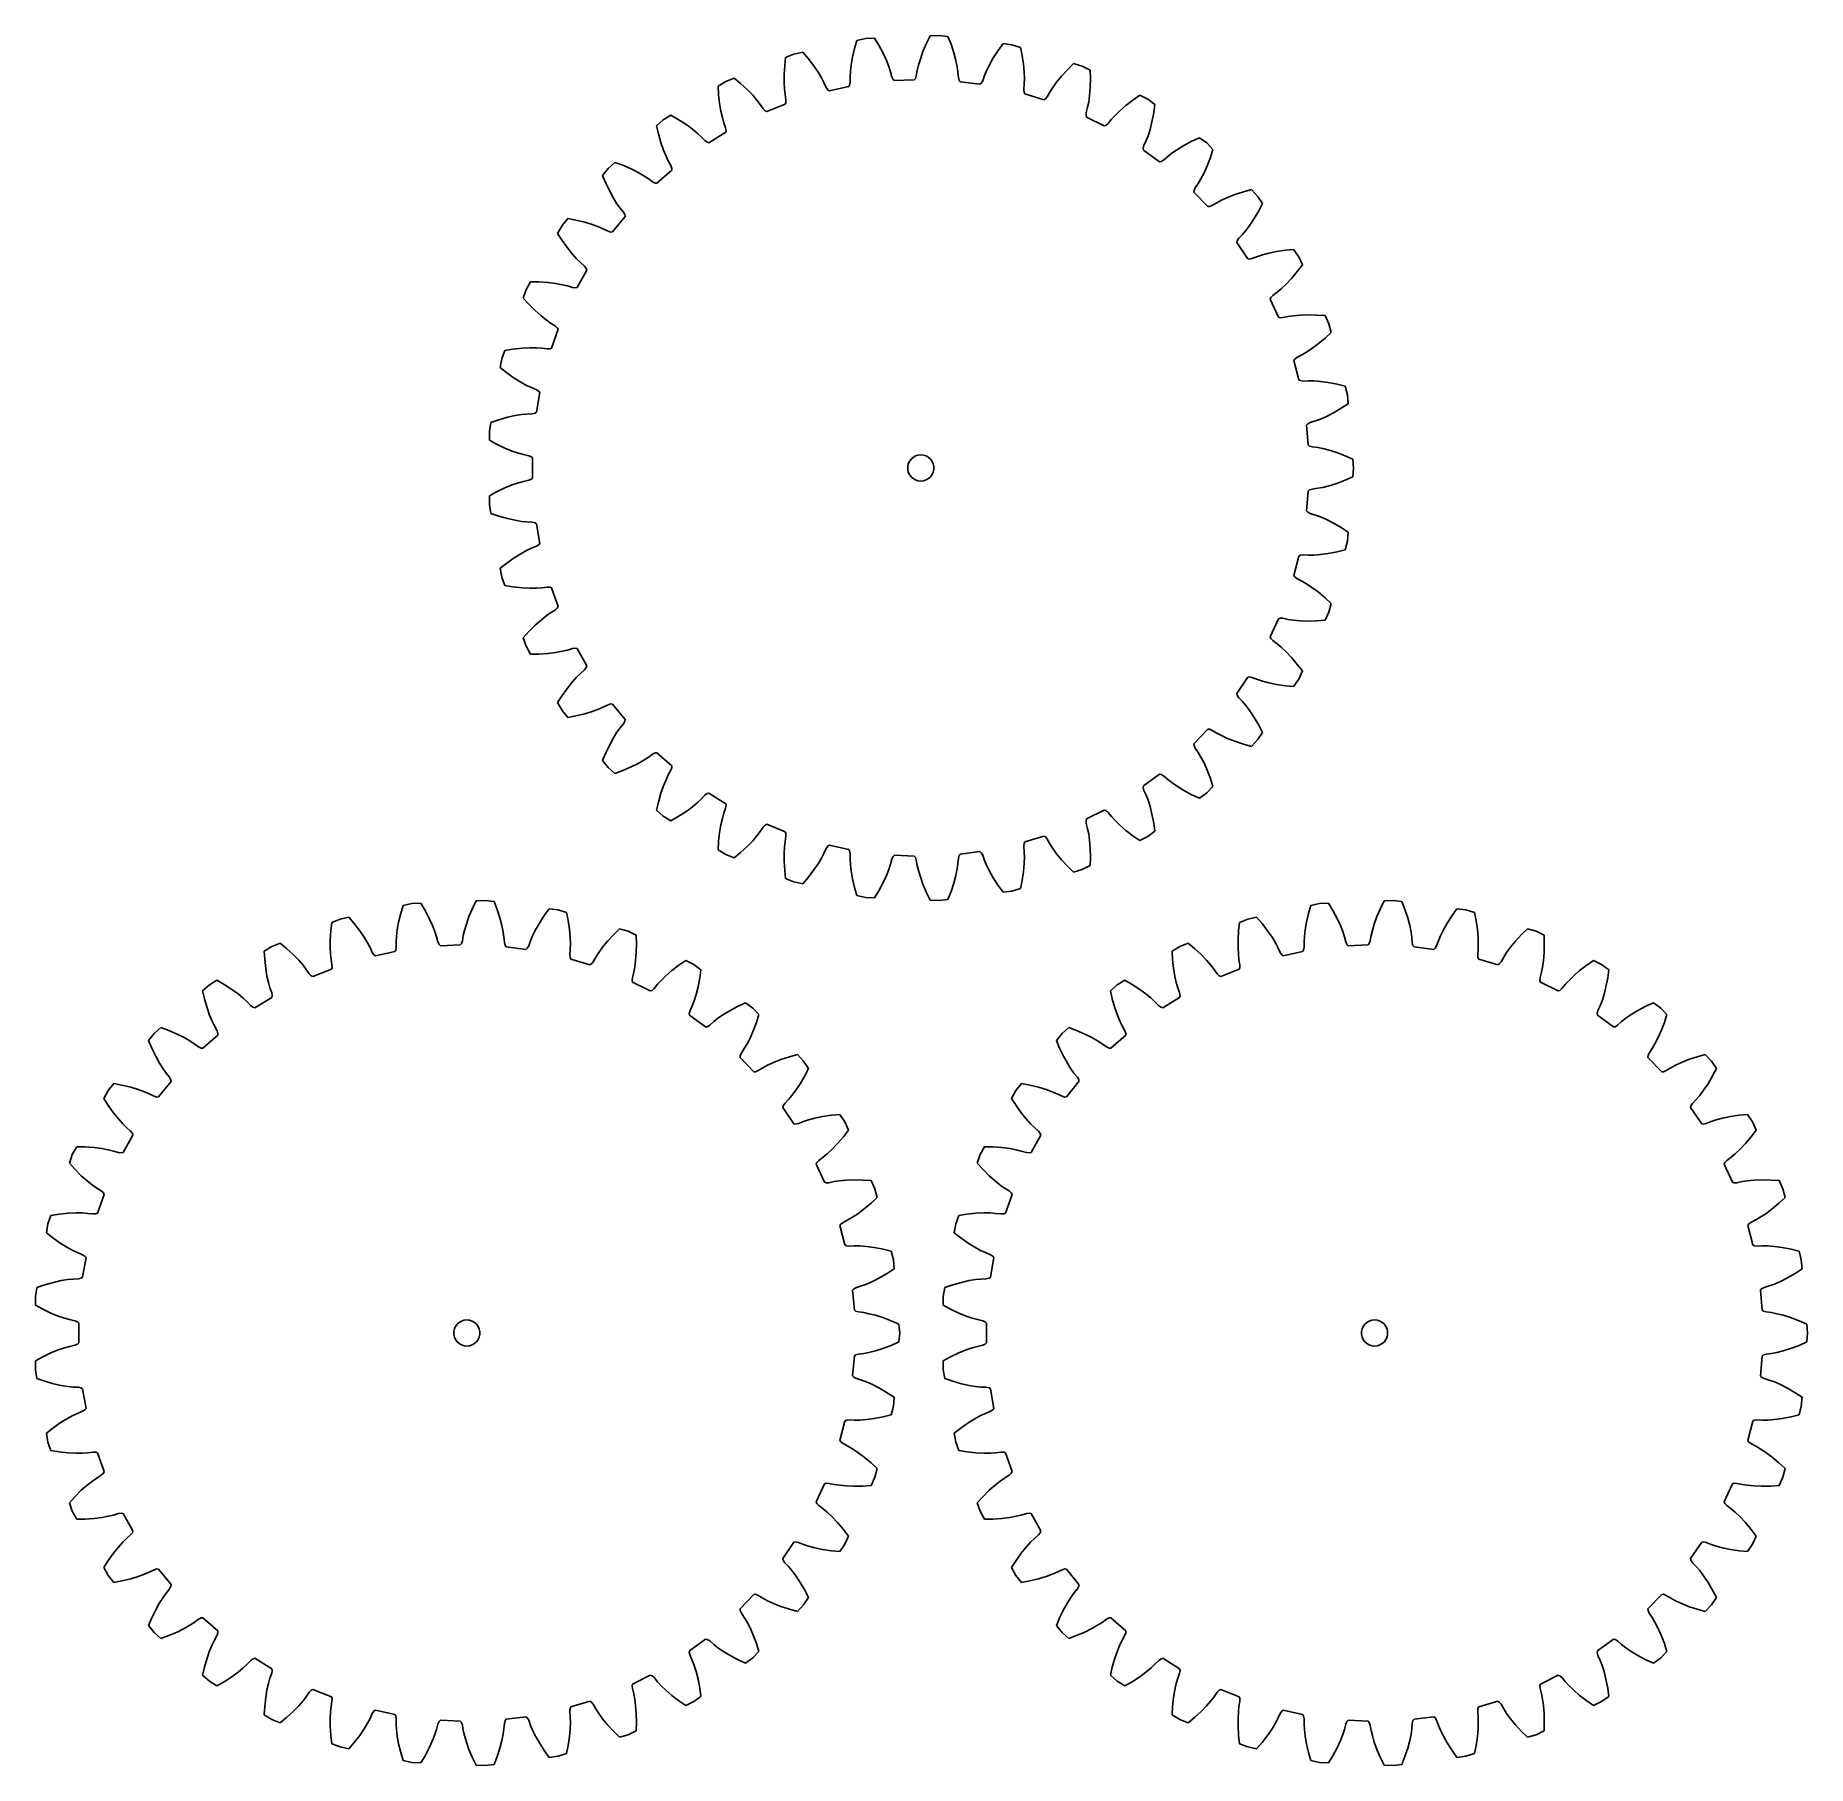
# Model space of a CAD drawing. Extents: x 0 to 203, y 0 to 198.
import ezdxf

# ---------------------------------------------------------------- set-up
doc = ezdxf.new("R2010")
doc.units = 0

msp = doc.modelspace()

# ---------------------------------------------------------------- linework, layer by layer
for p, q in [((94.23, 197.87), (93.96, 196.96)), ((95.24, 198.09), (94.23, 197.87)), ((96.26, 198.13), (95.24, 198.09)), ((96.75, 197.32), (96.26, 198.13)), ((97.24, 196.4), (96.75, 197.32)), ((102.21, 197.55), (101.8, 196.59)), ((102.63, 198.4), (102.21, 197.55)), ((103.65, 198.45), (102.63, 198.4)), ((104.67, 198.32), (103.65, 198.45)), ((105.02, 197.43), (104.67, 198.32)), ((105.34, 196.44), (105.02, 197.43)), ((110.99, 197.51), (110.43, 196.73)), ((112.01, 197.38), (110.99, 197.51)), ((112.99, 197.08), (112.01, 197.38)), ((86.05, 195.93), (85.94, 194.98)), ((87, 196.31), (86.05, 195.93)), ((88.01, 196.53), (87, 196.31)), ((88.63, 195.81), (88.01, 196.53)), ((89.26, 194.98), (88.63, 195.81)), ((93.73, 195.95), (93.57, 195.06)), ((93.96, 196.96), (93.73, 195.95)), ((97.61, 195.58), (97.24, 196.4)), ((97.89, 194.88), (97.61, 195.58)), ((101.5, 195.74), (101.28, 195.02)), ((101.8, 196.59), (101.5, 195.74)), ((105.57, 195.57), (105.34, 196.44)), ((105.72, 194.83), (105.57, 195.57)), ((109.87, 195.86), (109.43, 195.08)), ((110.43, 196.73), (109.87, 195.86)), ((113.18, 196.14), (112.99, 197.08)), ((113.33, 195.11), (113.18, 196.14)), ((119.08, 195.21), (118.4, 194.54)), ((120.06, 194.91), (119.08, 195.21)), ((79.19, 193.17), (78.31, 192.64)), ((80.14, 193.56), (79.19, 193.17)), ((80.88, 192.95), (80.14, 193.56)), ((85.88, 193.95), (85.87, 193.05)), ((85.94, 194.98), (85.88, 193.95)), ((89.77, 194.24), (89.26, 194.98)), ((90.16, 193.6), (89.77, 194.24)), ((90.44, 193.05), (90.16, 193.6)), ((93.45, 193.7), (93.44, 193.08)), ((93.48, 194.31), (93.45, 193.7)), ((93.57, 195.06), (93.48, 194.31)), ((98.08, 194.29), (97.89, 194.88)), ((98.24, 193.69), (98.08, 194.29)), ((98.37, 193.4), (98.24, 193.69)), ((98.52, 193.26), (98.37, 193.4)), ((100.79, 193.36), (98.52, 193.26)), ((100.93, 193.51), (100.79, 193.36)), ((101.04, 193.81), (100.93, 193.51)), ((101.14, 194.42), (101.04, 193.81)), ((101.28, 195.02), (101.14, 194.42)), ((105.81, 194.23), (105.72, 194.83)), ((105.86, 193.61), (105.81, 194.23)), ((105.95, 193.29), (105.86, 193.61)), ((106.07, 193.13), (105.95, 193.29)), ((108.33, 192.84), (106.07, 193.13)), ((108.65, 193.25), (108.49, 192.97)), ((108.85, 193.84), (108.65, 193.25)), ((109.09, 194.4), (108.85, 193.84)), ((109.43, 195.08), (109.09, 194.4)), ((113.41, 194.22), (113.33, 195.11)), ((113.43, 193.46), (113.41, 194.22)), ((113.42, 192.85), (113.43, 193.46)), ((117.69, 193.78), (117.13, 193.08)), ((118.4, 194.54), (117.69, 193.78)), ((120.98, 194.45), (120.06, 194.91)), ((121.01, 193.5), (120.98, 194.45)), ((120.98, 192.46), (121.01, 193.5)), ((78.31, 192.64), (78.36, 191.68)), ((78.36, 191.68), (78.48, 190.65)), ((81.64, 192.24), (80.88, 192.95)), ((82.27, 191.6), (81.64, 192.24)), ((82.76, 191.03), (82.27, 191.6)), ((85.87, 193.05), (85.91, 192.3)), ((85.91, 192.3), (85.98, 191.69)), ((85.98, 191.69), (86.08, 191.07)), ((86.08, 191.07), (86.08, 190.75)), ((90.7, 192.49), (90.44, 193.05)), ((90.88, 192.22), (90.7, 192.49)), ((91.05, 192.11), (90.88, 192.22)), ((93.28, 192.59), (91.05, 192.11)), ((93.39, 192.76), (93.28, 192.59)), ((93.44, 193.08), (93.39, 192.76)), ((108.49, 192.97), (108.33, 192.84)), ((113.37, 192.23), (113.42, 192.85)), ((113.4, 191.91), (113.37, 192.23)), ((113.49, 191.73), (113.4, 191.91)), ((115.67, 191.06), (113.49, 191.73)), ((115.85, 191.16), (115.67, 191.06)), ((116.05, 191.41), (115.85, 191.16)), ((116.35, 191.95), (116.05, 191.41)), ((116.68, 192.47), (116.35, 191.95)), ((117.13, 193.08), (116.68, 192.47)), ((120.81, 190.81), (120.91, 191.56)), ((120.91, 191.56), (120.98, 192.46)), ((126.66, 191.58), (125.88, 191.04)), ((127.58, 191.12), (126.66, 191.58)), ((128.4, 190.51), (127.58, 191.12)), ((72.89, 189.3), (72.02, 188.76)), ((73.72, 188.82), (72.89, 189.3)), ((78.48, 190.65), (78.63, 189.76)), ((78.63, 189.76), (78.79, 189.03)), ((83.13, 190.54), (82.76, 191.03)), ((83.48, 190.03), (83.13, 190.54)), ((83.71, 189.79), (83.48, 190.03)), ((83.89, 189.71), (83.71, 189.79)), ((86, 190.56), (83.89, 189.71)), ((86.08, 190.75), (86, 190.56)), ((120.51, 189.29), (120.53, 189.61)), ((120.57, 189.09), (120.51, 189.29)), ((120.53, 189.61), (120.69, 190.21)), ((122.6, 188.07), (120.57, 189.09)), ((120.69, 190.21), (120.81, 190.81)), ((123.84, 189.28), (123.43, 188.83)), ((124.38, 189.81), (123.84, 189.28)), ((125.06, 190.4), (124.38, 189.81)), ((125.88, 191.04), (125.06, 190.4)), ((128.07, 188.54), (128.27, 189.56)), ((128.27, 189.56), (128.4, 190.51)), ((72.02, 188.76), (71.25, 188.08)), ((71.25, 188.08), (71.46, 187.15)), ((71.46, 187.15), (71.74, 186.15)), ((74.59, 188.26), (73.72, 188.82)), ((75.32, 187.73), (74.59, 188.26)), ((75.9, 187.25), (75.32, 187.73)), ((76.35, 186.83), (75.9, 187.25)), ((79.18, 187.34), (77.24, 186.14)), ((78.79, 189.03), (78.96, 188.44)), ((78.96, 188.44), (79.17, 187.85)), ((79.17, 187.85), (79.22, 187.53)), ((79.22, 187.53), (79.18, 187.34)), ((122.79, 188.13), (122.6, 188.07)), ((123.04, 188.35), (122.79, 188.13)), ((123.43, 188.83), (123.04, 188.35)), ((127.62, 186.95), (127.85, 187.67)), ((127.85, 187.67), (128.07, 188.54)), ((71.74, 186.15), (72.04, 185.3)), ((72.04, 185.3), (72.33, 184.61)), ((76.78, 186.38), (76.35, 186.83)), ((77.04, 186.19), (76.78, 186.38)), ((77.24, 186.14), (77.04, 186.19)), ((127.07, 185.5), (127.15, 185.82)), ((127.1, 185.3), (127.07, 185.5)), ((128.93, 183.95), (127.1, 185.3)), ((127.15, 185.82), (127.41, 186.38)), ((127.41, 186.38), (127.62, 186.95)), ((130.98, 185.36), (130.36, 184.93)), ((131.74, 185.83), (130.98, 185.36)), ((132.66, 186.32), (131.74, 185.83)), ((133.53, 186.72), (132.66, 186.32)), ((134.35, 186.11), (133.53, 186.72)), ((135.06, 185.37), (134.35, 186.11)), ((134.77, 184.46), (135.06, 185.37)), ((65.69, 183.19), (65.05, 182.4)), ((66.47, 183.87), (65.69, 183.19)), ((67.36, 183.55), (66.47, 183.87)), ((68.32, 183.13), (67.36, 183.55)), ((69.12, 182.73), (68.32, 183.13)), ((72.99, 183), (71.28, 181.5)), ((72.33, 184.61), (72.59, 184.05)), ((72.59, 184.05), (72.89, 183.51)), ((72.89, 183.51), (73, 183.2)), ((73, 183.2), (72.99, 183)), ((129.13, 183.98), (128.93, 183.95)), ((129.41, 184.15), (129.13, 183.98)), ((129.87, 184.56), (129.41, 184.15)), ((130.36, 184.93), (129.87, 184.56)), ((134.04, 182.67), (134.4, 183.49)), ((134.4, 183.49), (134.77, 184.46)), ((65.05, 182.4), (65.41, 181.51)), ((65.41, 181.51), (65.87, 180.58)), ((69.77, 182.36), (69.12, 182.73)), ((70.29, 182.03), (69.77, 182.36)), ((70.79, 181.66), (70.29, 182.03)), ((71.08, 181.51), (70.79, 181.66)), ((71.28, 181.5), (71.08, 181.51)), ((132.9, 180.66), (133.03, 180.96)), ((133.03, 180.96), (133.38, 181.47)), ((133.38, 181.47), (133.69, 182)), ((133.69, 182), (134.04, 182.67)), ((65.87, 180.58), (66.3, 179.79)), ((66.3, 179.79), (66.7, 179.15)), ((66.7, 179.15), (67.06, 178.65)), ((132.89, 180.46), (132.9, 180.66)), ((134.47, 178.81), (132.89, 180.46)), ((134.97, 178.93), (134.67, 178.81)), ((135.5, 179.26), (134.97, 178.93)), ((136.04, 179.54), (135.5, 179.26)), ((136.73, 179.86), (136.04, 179.54)), ((137.56, 180.19), (136.73, 179.86)), ((138.55, 180.52), (137.56, 180.19)), ((139.47, 180.77), (138.55, 180.52)), ((140.18, 180.03), (139.47, 180.77)), ((140.75, 179.18), (140.18, 180.03)), ((140.32, 178.33), (140.75, 179.18)), ((61.05, 177.44), (60.4, 176.64)), ((61.99, 177.27), (61.05, 177.44)), ((63, 177.03), (61.99, 177.27)), ((63.86, 176.77), (63, 177.03)), ((67.63, 177.68), (66.2, 175.91)), ((67.06, 178.65), (67.44, 178.17)), ((67.44, 178.17), (67.6, 177.89)), ((67.6, 177.89), (67.63, 177.68)), ((134.67, 178.81), (134.47, 178.81)), ((139.29, 176.69), (139.79, 177.44)), ((139.79, 177.44), (140.32, 178.33)), ((60.4, 176.64), (59.9, 175.74)), ((59.9, 175.74), (60.41, 174.94)), ((60.41, 174.94), (61.01, 174.09)), ((64.57, 176.51), (63.86, 176.77)), ((65.13, 176.27), (64.57, 176.51)), ((65.68, 175.99), (65.13, 176.27)), ((65.99, 175.89), (65.68, 175.99)), ((66.2, 175.91), (65.99, 175.89)), ((137.79, 174.7), (137.83, 174.9)), ((137.83, 174.9), (138.01, 175.17)), ((138.01, 175.17), (138.44, 175.62)), ((138.44, 175.62), (138.83, 176.09)), ((138.83, 176.09), (139.29, 176.69)), ((61.01, 174.09), (61.58, 173.39)), ((61.58, 173.39), (62.08, 172.83)), ((62.08, 172.83), (62.51, 172.4)), ((139.06, 172.82), (137.79, 174.7)), ((139.26, 172.78), (139.06, 172.82)), ((139.58, 172.85), (139.26, 172.78)), ((140.16, 173.08), (139.58, 172.85)), ((140.74, 173.27), (140.16, 173.08)), ((141.46, 173.47), (140.74, 173.27)), ((142.34, 173.65), (141.46, 173.47)), ((143.37, 173.81), (142.34, 173.65)), ((144.32, 173.9), (143.37, 173.81)), ((144.9, 173.05), (144.32, 173.9)), ((145.32, 172.12), (144.9, 173.05)), ((63.24, 171.54), (62.13, 169.55)), ((62.51, 172.4), (62.98, 171.99)), ((62.98, 171.99), (63.18, 171.73)), ((63.18, 171.73), (63.24, 171.54)), ((144.07, 170.56), (144.74, 171.36)), ((144.74, 171.36), (145.32, 172.12)), ((56.3, 169.29), (55.95, 168.32)), ((56.8, 170.18), (56.3, 169.29)), ((57.75, 170.17), (56.8, 170.18)), ((58.79, 170.11), (57.75, 170.17)), ((59.68, 170), (58.79, 170.11)), ((60.42, 169.86), (59.68, 170)), ((61.02, 169.72), (60.42, 169.86)), ((61.61, 169.54), (61.02, 169.72)), ((61.93, 169.5), (61.61, 169.54)), ((62.13, 169.55), (61.93, 169.5)), ((141.94, 168.63), (142.43, 169)), ((142.43, 169), (142.9, 169.4)), ((142.9, 169.4), (143.45, 169.91)), ((143.45, 169.91), (144.07, 170.56)), ((55.95, 168.32), (56.59, 167.61)), ((56.59, 167.61), (57.33, 166.88)), ((57.33, 166.88), (58, 166.28)), ((141.64, 168.21), (141.71, 168.4)), ((142.58, 166.13), (141.64, 168.21)), ((141.71, 168.4), (141.94, 168.63)), ((58, 166.28), (58.59, 165.81)), ((58.59, 165.81), (59.09, 165.46)), ((59.09, 165.46), (59.62, 165.13)), ((59.95, 164.74), (59.19, 162.59)), ((59.62, 165.13), (59.86, 164.92)), ((59.86, 164.92), (59.95, 164.74)), ((142.76, 166.06), (142.58, 166.13)), ((143.09, 166.08), (142.76, 166.06)), ((143.7, 166.2), (143.09, 166.08)), ((144.3, 166.3), (143.7, 166.2)), ((145.05, 166.37), (144.3, 166.3)), ((145.95, 166.4), (145.05, 166.37)), ((146.99, 166.38), (145.95, 166.4)), ((147.94, 166.31), (146.99, 166.38)), ((148.36, 165.38), (147.94, 166.31)), ((148.62, 164.38), (148.36, 165.38)), ((56.71, 162.62), (55.81, 162.57)), ((57.46, 162.61), (56.71, 162.62)), ((146.41, 162.53), (147.13, 163.06)), ((147.13, 163.06), (147.93, 163.73)), ((147.93, 163.73), (148.62, 164.38)), ((53.49, 161.35), (53.32, 160.34)), ((53.83, 162.32), (53.49, 161.35)), ((54.77, 162.47), (53.83, 162.32)), ((55.81, 162.57), (54.77, 162.47)), ((58.07, 162.57), (57.46, 162.61)), ((58.69, 162.49), (58.07, 162.57)), ((59.01, 162.5), (58.69, 162.49)), ((59.19, 162.59), (59.01, 162.5)), ((144.33, 161.15), (144.44, 161.33)), ((144.91, 158.95), (144.33, 161.15)), ((144.44, 161.33), (144.7, 161.52)), ((144.7, 161.52), (145.25, 161.8)), ((145.25, 161.8), (145.78, 162.11)), ((145.78, 162.11), (146.41, 162.53)), ((53.32, 160.34), (54.06, 159.74)), ((54.06, 159.74), (54.92, 159.15)), ((54.92, 159.15), (55.68, 158.67)), ((55.68, 158.67), (56.34, 158.31)), ((145.08, 158.85), (144.91, 158.95)), ((145.41, 158.81), (145.08, 158.85)), ((146.03, 158.83), (145.41, 158.81)), ((146.64, 158.82), (146.03, 158.83)), ((147.39, 158.76), (146.64, 158.82)), ((148.28, 158.65), (147.39, 158.76)), ((149.3, 158.45), (148.28, 158.65)), ((56.34, 158.31), (56.89, 158.05)), ((56.89, 158.05), (57.47, 157.81)), ((57.47, 157.81), (57.75, 157.64)), ((57.86, 157.48), (57.48, 155.24)), ((57.75, 157.64), (57.86, 157.48)), ((150.23, 158.22), (149.3, 158.45)), ((150.49, 157.23), (150.23, 158.22)), ((150.57, 156.2), (150.49, 157.23)), ((54.14, 154.65), (53.14, 154.37)), ((55.02, 154.84), (54.14, 154.65)), ((55.77, 154.96), (55.02, 154.84)), ((56.37, 155.02), (55.77, 154.96)), ((56.99, 155.05), (56.37, 155.02)), ((57.31, 155.12), (56.99, 155.05)), ((57.48, 155.24), (57.31, 155.12)), ((147.39, 154.44), (148.08, 154.75)), ((148.08, 154.75), (148.88, 155.15)), ((148.88, 155.15), (149.78, 155.68)), ((149.78, 155.68), (150.57, 156.2)), ((52.24, 154.06), (52.07, 153.05)), ((52.07, 153.05), (52.07, 152.02)), ((53.14, 154.37), (52.24, 154.06)), ((145.8, 153.74), (145.93, 153.9)), ((145.99, 151.48), (145.8, 153.74)), ((145.93, 153.9), (146.22, 154.04)), ((146.22, 154.04), (146.82, 154.23)), ((146.82, 154.23), (147.39, 154.44)), ((52.07, 152.02), (52.9, 151.56)), ((52.9, 151.56), (53.84, 151.12)), ((53.84, 151.12), (54.68, 150.78)), ((54.68, 150.78), (55.39, 150.53)), ((55.39, 150.53), (55.98, 150.37)), ((146.15, 151.35), (145.99, 151.48)), ((146.46, 151.25), (146.15, 151.35)), ((147.08, 151.17), (146.46, 151.25)), ((147.68, 151.06), (147.08, 151.17)), ((148.41, 150.87), (147.68, 151.06)), ((149.27, 150.61), (148.41, 150.87)), ((150.24, 150.24), (149.27, 150.61)), ((55.98, 150.37), (56.58, 150.24)), ((56.58, 150.24), (56.89, 150.12)), ((56.89, 150.12), (57.03, 149.97)), ((57.03, 149.97), (57.03, 147.7)), ((100.05, 148.99), (100.12, 149.3)), ((100.05, 148.68), (100.05, 148.99)), ((100.12, 148.37), (100.05, 148.68)), ((100.12, 149.3), (100.25, 149.58)), ((100.25, 149.58), (100.43, 149.84)), ((100.43, 149.84), (100.66, 150.05)), ((100.66, 150.05), (100.93, 150.21)), ((100.93, 150.21), (101.23, 150.3)), ((101.23, 150.3), (101.54, 150.33)), ((101.54, 150.33), (101.86, 150.3)), ((101.86, 150.3), (102.15, 150.21)), ((102.15, 150.21), (102.43, 150.05)), ((102.43, 150.05), (102.66, 149.84)), ((102.66, 149.84), (102.84, 149.58)), ((102.84, 149.58), (102.97, 149.3)), ((102.97, 149.3), (103.04, 148.99)), ((103.04, 148.68), (102.97, 148.37)), ((103.04, 148.99), (103.04, 148.68)), ((151.11, 149.86), (150.24, 150.24)), ((151.2, 148.83), (151.11, 149.86)), ((151.11, 147.81), (151.2, 148.83)), ((53.84, 146.55), (52.9, 146.11)), ((54.68, 146.89), (53.84, 146.55)), ((55.39, 147.13), (54.68, 146.89)), ((55.98, 147.3), (55.39, 147.13)), ((56.58, 147.43), (55.98, 147.3)), ((56.89, 147.55), (56.58, 147.43)), ((57.03, 147.7), (56.89, 147.55)), ((100.25, 148.08), (100.12, 148.37)), ((100.43, 147.83), (100.25, 148.08)), ((100.66, 147.62), (100.43, 147.83)), ((100.93, 147.46), (100.66, 147.62)), ((101.23, 147.37), (100.93, 147.46)), ((101.54, 147.33), (101.23, 147.37)), ((101.86, 147.37), (101.54, 147.33)), ((102.15, 147.46), (101.86, 147.37)), ((102.43, 147.62), (102.15, 147.46)), ((102.66, 147.83), (102.43, 147.62)), ((102.84, 148.08), (102.66, 147.83)), ((102.97, 148.37), (102.84, 148.08)), ((146.15, 146.32), (146.46, 146.42)), ((146.46, 146.42), (147.08, 146.5)), ((147.08, 146.5), (147.68, 146.61)), ((147.68, 146.61), (148.41, 146.8)), ((148.41, 146.8), (149.27, 147.06)), ((149.27, 147.06), (150.24, 147.43)), ((150.24, 147.43), (151.11, 147.81)), ((52.9, 146.11), (52.07, 145.65)), ((52.07, 145.65), (52.07, 144.62)), ((52.07, 144.62), (52.24, 143.61)), ((145.8, 143.93), (145.99, 146.19)), ((145.99, 146.19), (146.15, 146.32)), ((52.24, 143.61), (53.14, 143.3)), ((53.14, 143.3), (54.14, 143.02)), ((54.14, 143.02), (55.02, 142.83)), ((55.02, 142.83), (55.77, 142.71)), ((55.77, 142.71), (56.37, 142.65)), ((56.37, 142.65), (56.99, 142.62)), ((56.99, 142.62), (57.31, 142.55)), ((57.31, 142.55), (57.48, 142.43)), ((57.48, 142.43), (57.86, 140.19)), ((145.93, 143.77), (145.8, 143.93)), ((146.22, 143.63), (145.93, 143.77)), ((146.82, 143.44), (146.22, 143.63)), ((147.39, 143.23), (146.82, 143.44)), ((148.08, 142.92), (147.39, 143.23)), ((148.88, 142.52), (148.08, 142.92)), ((149.78, 141.99), (148.88, 142.52)), ((150.57, 141.47), (149.78, 141.99)), ((150.23, 139.45), (150.49, 140.44)), ((150.49, 140.44), (150.57, 141.47)), ((54.92, 138.52), (54.06, 137.93)), ((55.68, 139), (54.92, 138.52)), ((56.34, 139.36), (55.68, 139)), ((56.89, 139.62), (56.34, 139.36)), ((57.47, 139.85), (56.89, 139.62)), ((57.75, 140.03), (57.47, 139.85)), ((57.86, 140.19), (57.75, 140.03)), ((144.33, 136.52), (144.91, 138.72)), ((144.91, 138.72), (145.08, 138.82)), ((145.08, 138.82), (145.41, 138.86)), ((145.41, 138.86), (146.03, 138.84)), ((146.03, 138.84), (146.64, 138.85)), ((146.64, 138.85), (147.39, 138.91)), ((147.39, 138.91), (148.28, 139.02)), ((148.28, 139.02), (149.3, 139.22)), ((149.3, 139.22), (150.23, 139.45)), ((54.06, 137.93), (53.32, 137.33)), ((53.32, 137.33), (53.49, 136.32)), ((53.49, 136.32), (53.83, 135.35)), ((144.44, 136.34), (144.33, 136.52)), ((144.7, 136.15), (144.44, 136.34)), ((53.83, 135.35), (54.77, 135.2)), ((54.77, 135.2), (55.81, 135.1)), ((55.81, 135.1), (56.71, 135.05)), ((56.71, 135.05), (57.46, 135.06)), ((57.46, 135.06), (58.07, 135.1)), ((58.07, 135.1), (58.69, 135.18)), ((58.69, 135.18), (59.01, 135.17)), ((59.01, 135.17), (59.19, 135.08)), ((59.19, 135.08), (59.95, 132.93)), ((145.25, 135.87), (144.7, 136.15)), ((145.78, 135.56), (145.25, 135.87)), ((146.41, 135.14), (145.78, 135.56)), ((147.13, 134.61), (146.41, 135.14)), ((147.93, 133.94), (147.13, 134.61)), ((59.09, 132.21), (58.59, 131.86)), ((59.62, 132.54), (59.09, 132.21)), ((59.86, 132.75), (59.62, 132.54)), ((59.95, 132.93), (59.86, 132.75)), ((148.62, 133.29), (147.93, 133.94)), ((147.94, 131.36), (148.36, 132.29)), ((148.36, 132.29), (148.62, 133.29)), ((57.33, 130.79), (56.59, 130.06)), ((58, 131.39), (57.33, 130.79)), ((58.59, 131.86), (58, 131.39)), ((141.64, 129.46), (142.58, 131.54)), ((142.58, 131.54), (142.76, 131.61)), ((142.76, 131.61), (143.09, 131.59)), ((143.09, 131.59), (143.7, 131.47)), ((143.7, 131.47), (144.3, 131.37)), ((144.3, 131.37), (145.05, 131.3)), ((145.05, 131.3), (145.95, 131.27)), ((145.95, 131.27), (146.99, 131.29)), ((146.99, 131.29), (147.94, 131.36)), ((56.59, 130.06), (55.95, 129.35)), ((55.95, 129.35), (56.3, 128.38)), ((56.3, 128.38), (56.8, 127.49)), ((61.02, 127.95), (61.61, 128.13)), ((61.61, 128.13), (61.93, 128.17)), ((61.93, 128.17), (62.13, 128.12)), ((62.13, 128.12), (63.24, 126.13)), ((141.71, 129.27), (141.64, 129.46)), ((141.94, 129.04), (141.71, 129.27)), ((142.43, 128.67), (141.94, 129.04)), ((142.9, 128.27), (142.43, 128.67)), ((143.45, 127.76), (142.9, 128.27)), ((56.8, 127.49), (57.75, 127.49)), ((57.75, 127.49), (58.79, 127.56)), ((58.79, 127.56), (59.68, 127.67)), ((59.68, 127.67), (60.42, 127.81)), ((60.42, 127.81), (61.02, 127.95)), ((63.24, 126.13), (63.18, 125.94)), ((144.07, 127.11), (143.45, 127.76)), ((144.74, 126.31), (144.07, 127.11)), ((145.32, 125.55), (144.74, 126.31)), ((61.58, 124.28), (61.01, 123.58)), ((62.08, 124.84), (61.58, 124.28)), ((62.51, 125.27), (62.08, 124.84)), ((62.98, 125.68), (62.51, 125.27)), ((63.18, 125.94), (62.98, 125.68)), ((137.79, 122.97), (139.06, 124.85)), ((139.06, 124.85), (139.26, 124.89)), ((139.26, 124.89), (139.58, 124.82)), ((139.58, 124.82), (140.16, 124.59)), ((140.16, 124.59), (140.74, 124.4)), ((140.74, 124.4), (141.46, 124.2)), ((141.46, 124.2), (142.34, 124.01)), ((142.34, 124.01), (143.37, 123.86)), ((144.32, 123.77), (144.9, 124.62)), ((144.9, 124.62), (145.32, 125.55)), ((60.41, 122.73), (59.9, 121.92)), ((61.01, 123.58), (60.41, 122.73)), ((137.83, 122.77), (137.79, 122.97)), ((138.01, 122.5), (137.83, 122.77)), ((138.44, 122.05), (138.01, 122.5)), ((138.83, 121.58), (138.44, 122.05)), ((143.37, 123.86), (144.32, 123.77)), ((59.9, 121.92), (60.4, 121.03)), ((60.4, 121.03), (61.05, 120.23)), ((61.05, 120.23), (61.99, 120.4)), ((61.99, 120.4), (63, 120.64)), ((63, 120.64), (63.86, 120.9)), ((63.86, 120.9), (64.57, 121.16)), ((64.57, 121.16), (65.13, 121.4)), ((65.13, 121.4), (65.68, 121.68)), ((65.68, 121.68), (65.99, 121.78)), ((65.99, 121.78), (66.2, 121.76)), ((66.2, 121.76), (67.63, 119.98)), ((67.63, 119.98), (67.6, 119.78)), ((139.29, 120.98), (138.83, 121.58)), ((139.79, 120.23), (139.29, 120.98)), ((140.32, 119.34), (139.79, 120.23)), ((66.7, 118.52), (66.3, 117.88)), ((67.06, 119.02), (66.7, 118.52)), ((67.44, 119.5), (67.06, 119.02)), ((67.6, 119.78), (67.44, 119.5)), ((132.89, 117.21), (134.47, 118.86)), ((134.47, 118.86), (134.67, 118.86)), ((134.67, 118.86), (134.97, 118.74)), ((134.97, 118.74), (135.5, 118.41)), ((135.5, 118.41), (136.04, 118.13)), ((136.04, 118.13), (136.73, 117.81)), ((140.18, 117.64), (140.75, 118.49)), ((140.75, 118.49), (140.32, 119.34)), ((65.41, 116.16), (65.05, 115.27)), ((65.87, 117.09), (65.41, 116.16)), ((66.3, 117.88), (65.87, 117.09)), ((70.29, 115.64), (70.79, 116.01)), ((70.79, 116.01), (71.08, 116.16)), ((71.08, 116.16), (71.28, 116.17)), ((71.28, 116.17), (72.99, 114.67)), ((132.9, 117.01), (132.89, 117.21)), ((133.03, 116.71), (132.9, 117.01)), ((133.38, 116.2), (133.03, 116.71)), ((133.69, 115.67), (133.38, 116.2)), ((136.73, 117.81), (137.56, 117.48)), ((137.56, 117.48), (138.55, 117.15)), ((138.55, 117.15), (139.47, 116.9)), ((139.47, 116.9), (140.18, 117.64)), ((65.05, 115.27), (65.69, 114.48)), ((65.69, 114.48), (66.47, 113.8)), ((66.47, 113.8), (67.36, 114.12)), ((67.36, 114.12), (68.32, 114.54)), ((68.32, 114.54), (69.12, 114.94)), ((69.12, 114.94), (69.77, 115.31)), ((69.77, 115.31), (70.29, 115.64)), ((72.89, 114.16), (72.59, 113.62)), ((73, 114.47), (72.89, 114.16)), ((72.99, 114.67), (73, 114.47)), ((134.04, 115), (133.69, 115.67)), ((134.4, 114.18), (134.04, 115)), ((134.77, 113.21), (134.4, 114.18)), ((72.04, 112.37), (71.74, 111.52)), ((72.33, 113.06), (72.04, 112.37)), ((72.59, 113.62), (72.33, 113.06)), ((127.07, 112.17), (127.1, 112.37)), ((127.15, 111.85), (127.07, 112.17)), ((127.1, 112.37), (128.93, 113.72)), ((127.41, 111.29), (127.15, 111.85)), ((128.93, 113.72), (129.13, 113.69)), ((129.13, 113.69), (129.41, 113.52)), ((129.41, 113.52), (129.87, 113.11)), ((129.87, 113.11), (130.36, 112.74)), ((130.36, 112.74), (130.98, 112.31)), ((130.98, 112.31), (131.74, 111.84)), ((131.74, 111.84), (132.66, 111.35)), ((134.35, 111.56), (135.06, 112.3)), ((135.06, 112.3), (134.77, 113.21)), ((71.46, 110.52), (71.25, 109.59)), ((71.74, 111.52), (71.46, 110.52)), ((74.59, 109.41), (75.32, 109.94)), ((75.32, 109.94), (75.9, 110.42)), ((75.9, 110.42), (76.35, 110.84)), ((76.35, 110.84), (76.78, 111.29)), ((76.78, 111.29), (77.04, 111.48)), ((77.04, 111.48), (77.24, 111.53)), ((77.24, 111.53), (79.18, 110.33)), ((79.17, 109.82), (78.96, 109.23)), ((79.22, 110.14), (79.17, 109.82)), ((79.18, 110.33), (79.22, 110.14)), ((127.62, 110.72), (127.41, 111.29)), ((127.85, 110), (127.62, 110.72)), ((128.07, 109.13), (127.85, 110)), ((132.66, 111.35), (133.53, 110.95)), ((133.53, 110.95), (134.35, 111.56)), ((71.25, 109.59), (72.02, 108.91)), ((72.02, 108.91), (72.89, 108.37)), ((72.89, 108.37), (73.72, 108.85)), ((73.72, 108.85), (74.59, 109.41)), ((78.63, 107.91), (78.48, 107.02)), ((78.79, 108.64), (78.63, 107.91)), ((78.96, 109.23), (78.79, 108.64)), ((83.48, 107.64), (83.71, 107.88)), ((83.71, 107.88), (83.89, 107.96)), ((83.89, 107.96), (86, 107.11)), ((120.51, 108.38), (120.57, 108.58)), ((120.53, 108.06), (120.51, 108.38)), ((120.69, 107.46), (120.53, 108.06)), ((120.57, 108.58), (122.6, 109.6)), ((122.6, 109.6), (122.79, 109.54)), ((122.79, 109.54), (123.04, 109.32)), ((123.04, 109.32), (123.43, 108.84)), ((123.43, 108.84), (123.84, 108.39)), ((123.84, 108.39), (124.38, 107.86)), ((124.38, 107.86), (125.06, 107.27)), ((128.27, 108.11), (128.07, 109.13)), ((128.4, 107.16), (128.27, 108.11)), ((78.36, 105.99), (78.31, 105.03)), ((78.48, 107.02), (78.36, 105.99)), ((81.64, 105.43), (82.27, 106.07)), ((82.27, 106.07), (82.76, 106.64)), ((82.76, 106.64), (83.13, 107.13)), ((83.13, 107.13), (83.48, 107.64)), ((85.98, 105.98), (85.91, 105.37)), ((86.08, 106.59), (85.98, 105.98)), ((86, 107.11), (86.08, 106.92)), ((86.08, 106.92), (86.08, 106.59)), ((113.37, 105.44), (113.4, 105.76)), ((113.4, 105.76), (113.49, 105.94)), ((113.49, 105.94), (115.67, 106.61)), ((115.67, 106.61), (115.85, 106.51)), ((115.85, 106.51), (116.05, 106.26)), ((116.05, 106.26), (116.35, 105.72)), ((116.35, 105.72), (116.68, 105.2)), ((120.81, 106.86), (120.69, 107.46)), ((120.91, 106.11), (120.81, 106.86)), ((120.98, 105.21), (120.91, 106.11)), ((125.06, 107.27), (125.88, 106.63)), ((125.88, 106.63), (126.66, 106.09)), ((126.66, 106.09), (127.58, 106.55)), ((127.58, 106.55), (128.4, 107.16)), ((78.31, 105.03), (79.19, 104.5)), ((79.19, 104.5), (80.14, 104.11)), ((80.14, 104.11), (80.88, 104.72)), ((80.88, 104.72), (81.64, 105.43)), ((85.91, 105.37), (85.87, 104.62)), ((85.87, 104.62), (85.88, 103.72)), ((85.88, 103.72), (85.94, 102.68)), ((89.77, 103.43), (90.16, 104.07)), ((90.16, 104.07), (90.44, 104.62)), ((90.44, 104.62), (90.7, 105.18)), ((90.7, 105.18), (90.88, 105.45)), ((90.88, 105.45), (91.05, 105.56)), ((91.05, 105.56), (93.28, 105.08)), ((93.28, 105.08), (93.39, 104.91)), ((93.39, 104.91), (93.44, 104.59)), ((93.44, 104.59), (93.45, 103.97)), ((93.45, 103.97), (93.48, 103.36)), ((98.08, 103.38), (98.24, 103.98)), ((98.24, 103.98), (98.37, 104.27)), ((98.37, 104.27), (98.52, 104.41)), ((98.52, 104.41), (100.79, 104.31)), ((100.79, 104.31), (100.93, 104.16)), ((100.93, 104.16), (101.04, 103.86)), ((101.04, 103.86), (101.14, 103.24)), ((105.81, 103.44), (105.86, 104.06)), ((105.86, 104.06), (105.95, 104.38)), ((105.95, 104.38), (106.07, 104.54)), ((106.07, 104.54), (108.33, 104.83)), ((108.33, 104.83), (108.49, 104.7)), ((108.49, 104.7), (108.65, 104.42)), ((108.65, 104.42), (108.85, 103.83)), ((108.85, 103.83), (109.09, 103.27)), ((113.42, 104.82), (113.37, 105.44)), ((113.41, 103.45), (113.43, 104.21)), ((113.43, 104.21), (113.42, 104.82)), ((116.68, 105.2), (117.13, 104.59)), ((117.13, 104.59), (117.69, 103.89)), ((117.69, 103.89), (118.4, 103.13)), ((121.01, 104.17), (120.98, 105.21)), ((120.98, 103.22), (121.01, 104.17)), ((85.94, 102.68), (86.05, 101.74)), ((86.05, 101.74), (87, 101.36)), ((88.01, 101.14), (88.63, 101.86)), ((88.63, 101.86), (89.26, 102.69)), ((89.26, 102.69), (89.77, 103.43)), ((93.48, 103.36), (93.57, 102.61)), ((93.57, 102.61), (93.73, 101.72)), ((93.73, 101.72), (93.96, 100.71)), ((97.24, 101.27), (97.61, 102.09)), ((97.61, 102.09), (97.89, 102.79)), ((97.89, 102.79), (98.08, 103.38)), ((101.14, 103.24), (101.28, 102.65)), ((101.28, 102.65), (101.5, 101.93)), ((101.5, 101.93), (101.8, 101.08)), ((105.34, 101.23), (105.57, 102.1)), ((105.57, 102.1), (105.72, 102.84)), ((105.72, 102.84), (105.81, 103.44)), ((109.09, 103.27), (109.43, 102.59)), ((109.43, 102.59), (109.87, 101.81)), ((109.87, 101.81), (110.43, 100.93)), ((113.18, 101.53), (113.33, 102.56)), ((113.33, 102.56), (113.41, 103.45)), ((118.4, 103.13), (119.08, 102.46)), ((119.08, 102.46), (120.06, 102.76)), ((120.06, 102.76), (120.98, 103.22)), ((87, 101.36), (88.01, 101.14)), ((93.96, 100.71), (94.23, 99.8)), ((94.23, 99.8), (95.24, 99.58)), ((96.26, 99.54), (96.75, 100.35)), ((96.75, 100.35), (97.24, 101.27)), ((101.8, 101.08), (102.21, 100.12)), ((102.21, 100.12), (102.63, 99.27)), ((104.67, 99.35), (105.02, 100.24)), ((105.02, 100.24), (105.34, 101.23)), ((110.43, 100.93), (110.99, 100.16)), ((110.99, 100.16), (112.01, 100.29)), ((112.01, 100.29), (112.99, 100.59)), ((112.99, 100.59), (113.18, 101.53)), ((41.9, 97.73), (41.66, 96.72)), ((42.17, 98.65), (41.9, 97.73)), ((43.17, 98.87), (42.17, 98.65)), ((44.2, 98.91), (43.17, 98.87)), ((44.69, 98.09), (44.2, 98.91)), ((45.17, 97.17), (44.69, 98.09)), ((50.14, 98.32), (49.73, 97.37)), ((50.56, 99.18), (50.14, 98.32)), ((51.58, 99.22), (50.56, 99.18)), ((52.6, 99.09), (51.58, 99.22)), ((52.95, 98.2), (52.6, 99.09)), ((53.27, 97.22), (52.95, 98.2)), ((58.92, 98.28), (58.36, 97.51)), ((59.94, 98.15), (58.92, 98.28)), ((60.92, 97.85), (59.94, 98.15)), ((61.11, 96.92), (60.92, 97.85)), ((95.24, 99.58), (96.26, 99.54)), ((102.63, 99.27), (103.65, 99.22)), ((103.65, 99.22), (104.67, 99.35)), ((146.03, 97.73), (145.79, 96.72)), ((146.3, 98.65), (146.03, 97.73)), ((147.3, 98.87), (146.3, 98.65)), ((148.33, 98.91), (147.3, 98.87)), ((148.82, 98.09), (148.33, 98.91)), ((149.31, 97.17), (148.82, 98.09)), ((154.27, 98.32), (153.87, 97.37)), ((154.69, 99.18), (154.27, 98.32)), ((155.72, 99.22), (154.69, 99.18)), ((156.74, 99.09), (155.72, 99.22)), ((157.08, 98.2), (156.74, 99.09)), ((157.41, 97.22), (157.08, 98.2)), ((163.05, 98.28), (162.5, 97.51)), ((164.07, 98.15), (163.05, 98.28)), ((165.05, 97.85), (164.07, 98.15)), ((165.25, 96.92), (165.05, 97.85)), ((33.87, 95.76), (33.81, 94.72)), ((33.98, 96.71), (33.87, 95.76)), ((34.94, 97.09), (33.98, 96.71)), ((35.94, 97.31), (34.94, 97.09)), ((36.56, 96.59), (35.94, 97.31)), ((37.2, 95.76), (36.56, 96.59)), ((37.7, 95.02), (37.2, 95.76)), ((41.5, 95.84), (41.42, 95.09)), ((41.66, 96.72), (41.5, 95.84)), ((45.55, 96.36), (45.17, 97.17)), ((45.82, 95.65), (45.55, 96.36)), ((46.01, 95.07), (45.82, 95.65)), ((49.22, 95.8), (49.08, 95.2)), ((49.43, 96.52), (49.22, 95.8)), ((49.73, 97.37), (49.43, 96.52)), ((53.5, 96.35), (53.27, 97.22)), ((53.65, 95.61), (53.5, 96.35)), ((53.74, 95), (53.65, 95.61)), ((57.36, 95.85), (57.03, 95.18)), ((57.8, 96.64), (57.36, 95.85)), ((58.36, 97.51), (57.8, 96.64)), ((61.26, 95.89), (61.11, 96.92)), ((61.34, 95), (61.26, 95.89)), ((67.01, 95.99), (66.33, 95.32)), ((67.99, 95.69), (67.01, 95.99)), ((68.91, 95.23), (67.99, 95.69)), ((138.01, 95.76), (137.94, 94.72)), ((138.12, 96.71), (138.01, 95.76)), ((139.07, 97.09), (138.12, 96.71)), ((140.07, 97.31), (139.07, 97.09)), ((140.7, 96.59), (140.07, 97.31)), ((141.33, 95.76), (140.7, 96.59)), ((141.84, 95.02), (141.33, 95.76)), ((145.64, 95.84), (145.55, 95.09)), ((145.79, 96.72), (145.64, 95.84)), ((149.68, 96.36), (149.31, 97.17)), ((149.95, 95.65), (149.68, 96.36)), ((150.14, 95.07), (149.95, 95.65)), ((153.35, 95.8), (153.21, 95.2)), ((153.56, 96.52), (153.35, 95.8)), ((153.87, 97.37), (153.56, 96.52)), ((157.64, 96.35), (157.41, 97.22)), ((157.79, 95.61), (157.64, 96.35)), ((157.88, 95), (157.79, 95.61)), ((161.49, 95.85), (161.16, 95.18)), ((161.93, 96.64), (161.49, 95.85)), ((162.5, 97.51), (161.93, 96.64)), ((165.4, 95.89), (165.25, 96.92)), ((165.48, 95), (165.4, 95.89)), ((171.14, 95.99), (170.46, 95.32)), ((172.13, 95.69), (171.14, 95.99)), ((173.04, 95.23), (172.13, 95.69)), ((27.12, 93.95), (26.25, 93.41)), ((28.07, 94.33), (27.12, 93.95)), ((28.81, 93.73), (28.07, 94.33)), ((29.57, 93.02), (28.81, 93.73)), ((33.81, 94.72), (33.81, 93.83)), ((33.81, 93.83), (33.85, 93.07)), ((38.09, 94.37), (37.7, 95.02)), ((38.38, 93.83), (38.09, 94.37)), ((38.64, 93.27), (38.38, 93.83)), ((41.32, 93.54), (41.21, 93.37)), ((41.38, 93.86), (41.32, 93.54)), ((41.42, 95.09), (41.38, 94.48)), ((41.38, 94.48), (41.38, 93.86)), ((46.17, 94.47), (46.01, 95.07)), ((46.3, 94.17), (46.17, 94.47)), ((46.45, 94.04), (46.3, 94.17)), ((48.73, 94.13), (46.45, 94.04)), ((48.86, 94.28), (48.73, 94.13)), ((48.97, 94.59), (48.86, 94.28)), ((49.08, 95.2), (48.97, 94.59)), ((53.8, 94.39), (53.74, 95)), ((53.88, 94.07), (53.8, 94.39)), ((54, 93.91), (53.88, 94.07)), ((56.26, 93.62), (54, 93.91)), ((56.42, 93.74), (56.26, 93.62)), ((56.58, 94.03), (56.42, 93.74)), ((56.79, 94.61), (56.58, 94.03)), ((57.03, 95.18), (56.79, 94.61)), ((61.3, 93.01), (61.35, 93.63)), ((61.37, 94.24), (61.34, 95)), ((61.35, 93.63), (61.37, 94.24)), ((65.06, 93.86), (64.62, 93.25)), ((65.63, 94.55), (65.06, 93.86)), ((66.33, 95.32), (65.63, 94.55)), ((68.94, 94.27), (68.91, 95.23)), ((68.91, 93.23), (68.94, 94.27)), ((131.26, 93.95), (130.38, 93.41)), ((132.21, 94.33), (131.26, 93.95)), ((132.94, 93.73), (132.21, 94.33)), ((133.71, 93.02), (132.94, 93.73)), ((137.94, 94.72), (137.94, 93.83)), ((137.94, 93.83), (137.98, 93.07)), ((142.23, 94.37), (141.84, 95.02)), ((142.51, 93.83), (142.23, 94.37)), ((142.77, 93.27), (142.51, 93.83)), ((145.45, 93.54), (145.35, 93.37)), ((145.51, 93.86), (145.45, 93.54)), ((145.55, 95.09), (145.51, 94.48)), ((145.51, 94.48), (145.51, 93.86)), ((150.3, 94.47), (150.14, 95.07)), ((150.44, 94.17), (150.3, 94.47)), ((150.58, 94.04), (150.44, 94.17)), ((152.86, 94.13), (150.58, 94.04)), ((153, 94.28), (152.86, 94.13)), ((153.1, 94.59), (153, 94.28)), ((153.21, 95.2), (153.1, 94.59)), ((157.93, 94.39), (157.88, 95)), ((158.01, 94.07), (157.93, 94.39)), ((158.14, 93.91), (158.01, 94.07)), ((160.39, 93.62), (158.14, 93.91)), ((160.55, 93.74), (160.39, 93.62)), ((160.71, 94.03), (160.55, 93.74)), ((160.92, 94.61), (160.71, 94.03)), ((161.16, 95.18), (160.92, 94.61)), ((165.44, 93.01), (165.49, 93.63)), ((165.5, 94.24), (165.48, 95)), ((165.49, 93.63), (165.5, 94.24)), ((169.19, 93.86), (168.75, 93.25)), ((169.76, 94.55), (169.19, 93.86)), ((170.46, 95.32), (169.76, 94.55)), ((173.07, 94.27), (173.04, 95.23)), ((173.05, 93.23), (173.07, 94.27)), ((26.25, 93.41), (26.3, 92.46)), ((26.3, 92.46), (26.41, 91.43)), ((30.2, 92.38), (29.57, 93.02)), ((30.69, 91.8), (30.2, 92.38)), ((31.06, 91.32), (30.69, 91.8)), ((33.85, 93.07), (33.91, 92.46)), ((33.91, 92.46), (34.01, 91.85)), ((34.02, 91.53), (33.94, 91.34)), ((34.01, 91.85), (34.02, 91.53)), ((38.82, 93), (38.64, 93.27)), ((38.99, 92.89), (38.82, 93)), ((41.21, 93.37), (38.99, 92.89)), ((61.33, 92.69), (61.3, 93.01)), ((61.42, 92.51), (61.33, 92.69)), ((63.6, 91.84), (61.42, 92.51)), ((63.78, 91.94), (63.6, 91.84)), ((63.98, 92.19), (63.78, 91.94)), ((64.29, 92.73), (63.98, 92.19)), ((64.62, 93.25), (64.29, 92.73)), ((68.62, 90.99), (68.74, 91.59)), ((68.74, 91.59), (68.84, 92.34)), ((68.84, 92.34), (68.91, 93.23)), ((73.81, 91.82), (72.99, 91.18)), ((74.6, 92.36), (73.81, 91.82)), ((75.51, 91.9), (74.6, 92.36)), ((76.34, 91.28), (75.51, 91.9)), ((130.38, 93.41), (130.43, 92.46)), ((130.43, 92.46), (130.55, 91.43)), ((134.33, 92.38), (133.71, 93.02)), ((134.82, 91.8), (134.33, 92.38)), ((135.2, 91.32), (134.82, 91.8)), ((137.98, 93.07), (138.05, 92.46)), ((138.05, 92.46), (138.15, 91.85)), ((138.15, 91.53), (138.07, 91.34)), ((138.15, 91.85), (138.15, 91.53)), ((142.95, 93), (142.77, 93.27)), ((143.12, 92.89), (142.95, 93)), ((145.35, 93.37), (143.12, 92.89)), ((165.46, 92.69), (165.44, 93.01)), ((165.56, 92.51), (165.46, 92.69)), ((167.73, 91.84), (165.56, 92.51)), ((167.91, 91.94), (167.73, 91.84)), ((168.12, 92.19), (167.91, 91.94)), ((168.42, 92.73), (168.12, 92.19)), ((168.75, 93.25), (168.42, 92.73)), ((172.75, 90.99), (172.87, 91.59)), ((172.87, 91.59), (172.98, 92.34)), ((172.98, 92.34), (173.05, 93.23)), ((177.95, 91.82), (177.12, 91.18)), ((178.73, 92.36), (177.95, 91.82)), ((179.65, 91.9), (178.73, 92.36)), ((180.47, 91.28), (179.65, 91.9)), ((19.95, 89.54), (19.18, 88.86)), ((20.82, 90.07), (19.95, 89.54)), ((21.65, 89.6), (20.82, 90.07)), ((22.52, 89.03), (21.65, 89.6)), ((26.41, 91.43), (26.56, 90.54)), ((26.56, 90.54), (26.73, 89.81)), ((26.73, 89.81), (26.89, 89.22)), ((31.41, 90.81), (31.06, 91.32)), ((31.64, 90.57), (31.41, 90.81)), ((31.82, 90.49), (31.64, 90.57)), ((33.94, 91.34), (31.82, 90.49)), ((68.44, 90.06), (68.47, 90.39)), ((68.5, 89.87), (68.44, 90.06)), ((68.47, 90.39), (68.62, 90.99)), ((70.53, 88.85), (68.5, 89.87)), ((71.36, 89.61), (70.97, 89.13)), ((71.77, 90.06), (71.36, 89.61)), ((72.31, 90.59), (71.77, 90.06)), ((72.99, 91.18), (72.31, 90.59)), ((76.01, 89.32), (76.21, 90.34)), ((76.21, 90.34), (76.34, 91.28)), ((124.08, 89.54), (123.31, 88.86)), ((124.96, 90.07), (124.08, 89.54)), ((125.79, 89.6), (124.96, 90.07)), ((126.66, 89.03), (125.79, 89.6)), ((130.55, 91.43), (130.69, 90.54)), ((130.69, 90.54), (130.86, 89.81)), ((130.86, 89.81), (131.03, 89.22)), ((135.55, 90.81), (135.2, 91.32)), ((135.77, 90.57), (135.55, 90.81)), ((135.96, 90.49), (135.77, 90.57)), ((138.07, 91.34), (135.96, 90.49)), ((172.57, 90.06), (172.6, 90.39)), ((172.63, 89.87), (172.57, 90.06)), ((172.6, 90.39), (172.75, 90.99)), ((174.67, 88.85), (172.63, 89.87)), ((175.5, 89.61), (175.1, 89.13)), ((175.91, 90.06), (175.5, 89.61)), ((176.45, 90.59), (175.91, 90.06)), ((177.12, 91.18), (176.45, 90.59)), ((180.14, 89.32), (180.34, 90.34)), ((180.34, 90.34), (180.47, 91.28)), ((19.18, 88.86), (19.39, 87.93)), ((19.39, 87.93), (19.68, 86.93)), ((23.25, 88.5), (22.52, 89.03)), ((23.83, 88.02), (23.25, 88.5)), ((24.28, 87.61), (23.83, 88.02)), ((24.71, 87.16), (24.28, 87.61)), ((27.11, 88.11), (25.17, 86.92)), ((26.89, 89.22), (27.1, 88.63)), ((27.1, 88.63), (27.15, 88.31)), ((27.15, 88.31), (27.11, 88.11)), ((70.73, 88.91), (70.53, 88.85)), ((70.97, 89.13), (70.73, 88.91)), ((75.34, 87.16), (75.56, 87.73)), ((75.56, 87.73), (75.78, 88.45)), ((75.78, 88.45), (76.01, 89.32)), ((81.46, 87.5), (80.59, 87.1)), ((82.28, 86.89), (81.46, 87.5)), ((123.31, 88.86), (123.52, 87.93)), ((123.52, 87.93), (123.81, 86.93)), ((127.38, 88.5), (126.66, 89.03)), ((127.96, 88.02), (127.38, 88.5)), ((128.41, 87.61), (127.96, 88.02)), ((128.84, 87.16), (128.41, 87.61)), ((131.24, 88.11), (129.3, 86.92)), ((131.03, 89.22), (131.23, 88.63)), ((131.23, 88.63), (131.29, 88.31)), ((131.29, 88.31), (131.24, 88.11)), ((174.86, 88.91), (174.67, 88.85)), ((175.1, 89.13), (174.86, 88.91)), ((179.47, 87.16), (179.69, 87.73)), ((179.69, 87.73), (179.92, 88.45)), ((179.92, 88.45), (180.14, 89.32)), ((185.59, 87.5), (184.73, 87.1)), ((186.42, 86.89), (185.59, 87.5)), ((19.68, 86.93), (19.97, 86.08)), ((19.97, 86.08), (20.26, 85.38)), ((20.26, 85.38), (20.53, 84.83)), ((24.97, 86.97), (24.71, 87.16)), ((25.17, 86.92), (24.97, 86.97)), ((75, 86.28), (75.08, 86.59)), ((75.03, 86.08), (75, 86.28)), ((76.86, 84.72), (75.03, 86.08)), ((75.08, 86.59), (75.34, 87.16)), ((78.29, 85.71), (77.81, 85.33)), ((78.91, 86.14), (78.29, 85.71)), ((79.68, 86.61), (78.91, 86.14)), ((80.59, 87.1), (79.68, 86.61)), ((82.99, 86.15), (82.28, 86.89)), ((82.71, 85.24), (82.99, 86.15)), ((123.81, 86.93), (124.11, 86.08)), ((124.11, 86.08), (124.39, 85.38)), ((124.39, 85.38), (124.66, 84.83)), ((129.11, 86.97), (128.84, 87.16)), ((129.3, 86.92), (129.11, 86.97)), ((179.14, 86.28), (179.22, 86.59)), ((179.16, 86.08), (179.14, 86.28)), ((181, 84.72), (179.16, 86.08)), ((179.22, 86.59), (179.47, 87.16)), ((182.42, 85.71), (181.94, 85.33)), ((183.04, 86.14), (182.42, 85.71)), ((183.81, 86.61), (183.04, 86.14)), ((184.73, 87.1), (183.81, 86.61)), ((187.13, 86.15), (186.42, 86.89)), ((186.84, 85.24), (187.13, 86.15)), ((13.63, 83.97), (12.98, 83.17)), ((14.4, 84.65), (13.63, 83.97)), ((15.29, 84.32), (14.4, 84.65)), ((16.25, 83.91), (15.29, 84.32)), ((17.05, 83.51), (16.25, 83.91)), ((17.71, 83.14), (17.05, 83.51)), ((20.92, 83.78), (19.21, 82.27)), ((20.53, 84.83), (20.83, 84.29)), ((20.83, 84.29), (20.93, 83.98)), ((20.93, 83.98), (20.92, 83.78)), ((77.06, 84.75), (76.86, 84.72)), ((77.34, 84.93), (77.06, 84.75)), ((77.81, 85.33), (77.34, 84.93)), ((81.62, 82.78), (81.97, 83.45)), ((81.97, 83.45), (82.34, 84.26)), ((82.34, 84.26), (82.71, 85.24)), ((117.76, 83.97), (117.12, 83.17)), ((118.53, 84.65), (117.76, 83.97)), ((119.43, 84.32), (118.53, 84.65)), ((120.38, 83.91), (119.43, 84.32)), ((121.19, 83.51), (120.38, 83.91)), ((121.84, 83.14), (121.19, 83.51)), ((125.06, 83.78), (123.35, 82.27)), ((124.66, 84.83), (124.96, 84.29)), ((124.96, 84.29), (125.07, 83.98)), ((125.07, 83.98), (125.06, 83.78)), ((181.2, 84.75), (181, 84.72)), ((181.47, 84.93), (181.2, 84.75)), ((181.94, 85.33), (181.47, 84.93)), ((185.76, 82.78), (186.1, 83.45)), ((186.1, 83.45), (186.47, 84.26)), ((186.47, 84.26), (186.84, 85.24)), ((12.98, 83.17), (13.35, 82.29)), ((13.35, 82.29), (13.8, 81.35)), ((13.8, 81.35), (14.23, 80.57)), ((18.22, 82.8), (17.71, 83.14)), ((18.72, 82.44), (18.22, 82.8)), ((19.01, 82.29), (18.72, 82.44)), ((19.21, 82.27), (19.01, 82.29)), ((80.83, 81.44), (80.97, 81.73)), ((80.83, 81.23), (80.83, 81.44)), ((80.97, 81.73), (81.31, 82.25)), ((81.31, 82.25), (81.62, 82.78)), ((87.4, 81.55), (86.48, 81.3)), ((88.11, 80.81), (87.4, 81.55)), ((117.12, 83.17), (117.48, 82.29)), ((117.48, 82.29), (117.93, 81.35)), ((117.93, 81.35), (118.37, 80.57)), ((122.35, 82.8), (121.84, 83.14)), ((122.86, 82.44), (122.35, 82.8)), ((123.15, 82.29), (122.86, 82.44)), ((123.35, 82.27), (123.15, 82.29)), ((184.96, 81.23), (184.97, 81.44)), ((184.97, 81.44), (185.1, 81.73)), ((185.1, 81.73), (185.45, 82.25)), ((185.45, 82.25), (185.76, 82.78)), ((191.54, 81.55), (190.61, 81.3)), ((192.25, 80.81), (191.54, 81.55)), ((14.23, 80.57), (14.64, 79.93)), ((14.64, 79.93), (14.99, 79.43)), ((14.99, 79.43), (15.38, 78.95)), ((82.4, 79.59), (80.83, 81.23)), ((82.6, 79.59), (82.4, 79.59)), ((82.91, 79.71), (82.6, 79.59)), ((83.44, 80.03), (82.91, 79.71)), ((83.98, 80.32), (83.44, 80.03)), ((84.66, 80.64), (83.98, 80.32)), ((85.49, 80.97), (84.66, 80.64)), ((86.48, 81.3), (85.49, 80.97)), ((88.69, 79.96), (88.11, 80.81)), ((88.25, 79.11), (88.69, 79.96)), ((118.37, 80.57), (118.77, 79.93)), ((118.77, 79.93), (119.12, 79.43)), ((119.12, 79.43), (119.51, 78.95)), ((186.54, 79.59), (184.96, 81.23)), ((186.74, 79.59), (186.54, 79.59)), ((187.04, 79.71), (186.74, 79.59)), ((187.57, 80.03), (187.04, 79.71)), ((188.11, 80.32), (187.57, 80.03)), ((188.79, 80.64), (188.11, 80.32)), ((189.63, 80.97), (188.79, 80.64)), ((190.61, 81.3), (189.63, 80.97)), ((192.82, 79.96), (192.25, 80.81)), ((192.38, 79.11), (192.82, 79.96)), ((8.34, 77.42), (7.84, 76.52)), ((8.98, 78.22), (8.34, 77.42)), ((9.92, 78.05), (8.98, 78.22)), ((10.93, 77.8), (9.92, 78.05)), ((11.79, 77.54), (10.93, 77.8)), ((12.5, 77.28), (11.79, 77.54)), ((13.06, 77.04), (12.5, 77.28)), ((15.56, 78.46), (14.13, 76.69)), ((15.38, 78.95), (15.54, 78.66)), ((15.54, 78.66), (15.56, 78.46)), ((86.77, 76.87), (87.22, 77.47)), ((87.22, 77.47), (87.72, 78.21)), ((87.72, 78.21), (88.25, 79.11)), ((112.47, 77.42), (111.97, 76.52)), ((113.12, 78.22), (112.47, 77.42)), ((114.05, 78.05), (113.12, 78.22)), ((115.07, 77.8), (114.05, 78.05)), ((115.92, 77.54), (115.07, 77.8)), ((116.63, 77.28), (115.92, 77.54)), ((117.2, 77.04), (116.63, 77.28)), ((119.69, 78.46), (118.26, 76.69)), ((119.51, 78.95), (119.67, 78.66)), ((119.67, 78.66), (119.69, 78.46)), ((190.9, 76.87), (191.35, 77.47)), ((191.35, 77.47), (191.85, 78.21)), ((191.85, 78.21), (192.38, 79.11)), ((7.84, 76.52), (8.34, 75.71)), ((8.34, 75.71), (8.95, 74.87)), ((13.62, 76.77), (13.06, 77.04)), ((13.93, 76.67), (13.62, 76.77)), ((14.13, 76.69), (13.93, 76.67)), ((85.72, 75.48), (85.76, 75.68)), ((86.99, 73.59), (85.72, 75.48)), ((85.76, 75.68), (85.94, 75.95)), ((85.94, 75.95), (86.37, 76.4)), ((86.37, 76.4), (86.77, 76.87)), ((111.97, 76.52), (112.48, 75.71)), ((112.48, 75.71), (113.08, 74.87)), ((117.75, 76.77), (117.2, 77.04)), ((118.06, 76.67), (117.75, 76.77)), ((118.26, 76.69), (118.06, 76.67)), ((189.85, 75.48), (189.89, 75.68)), ((191.13, 73.59), (189.85, 75.48)), ((189.89, 75.68), (190.08, 75.95)), ((190.08, 75.95), (190.5, 76.4)), ((190.5, 76.4), (190.9, 76.87)), ((8.95, 74.87), (9.51, 74.17)), ((9.51, 74.17), (10.01, 73.61)), ((10.01, 73.61), (10.45, 73.17)), ((87.19, 73.56), (86.99, 73.59)), ((87.51, 73.63), (87.19, 73.56)), ((88.09, 73.86), (87.51, 73.63)), ((88.67, 74.05), (88.09, 73.86)), ((89.4, 74.25), (88.67, 74.05)), ((90.28, 74.43), (89.4, 74.25)), ((91.3, 74.59), (90.28, 74.43)), ((92.25, 74.68), (91.3, 74.59)), ((92.83, 73.83), (92.25, 74.68)), ((93.25, 72.89), (92.83, 73.83)), ((113.08, 74.87), (113.64, 74.17)), ((113.64, 74.17), (114.15, 73.61)), ((114.15, 73.61), (114.58, 73.17)), ((191.33, 73.56), (191.13, 73.59)), ((191.65, 73.63), (191.33, 73.56)), ((192.22, 73.86), (191.65, 73.63)), ((192.8, 74.05), (192.22, 73.86)), ((193.53, 74.25), (192.8, 74.05)), ((194.41, 74.43), (193.53, 74.25)), ((195.44, 74.59), (194.41, 74.43)), ((196.39, 74.68), (195.44, 74.59)), ((196.96, 73.83), (196.39, 74.68)), ((197.38, 72.89), (196.96, 73.83)), ((11.17, 72.31), (10.06, 70.33)), ((10.45, 73.17), (10.91, 72.76)), ((10.91, 72.76), (11.12, 72.51)), ((11.12, 72.51), (11.17, 72.31)), ((91.38, 70.69), (92, 71.34)), ((92, 71.34), (92.68, 72.13)), ((92.68, 72.13), (93.25, 72.89)), ((115.31, 72.31), (114.2, 70.33)), ((114.58, 73.17), (115.04, 72.76)), ((115.04, 72.76), (115.25, 72.51)), ((115.25, 72.51), (115.31, 72.31)), ((195.52, 70.69), (196.14, 71.34)), ((196.14, 71.34), (196.81, 72.13)), ((196.81, 72.13), (197.38, 72.89)), ((4.23, 70.07), (3.89, 69.1)), ((4.73, 70.96), (4.23, 70.07)), ((5.68, 70.95), (4.73, 70.96)), ((6.72, 70.88), (5.68, 70.95)), ((7.61, 70.77), (6.72, 70.88)), ((8.35, 70.64), (7.61, 70.77)), ((8.95, 70.49), (8.35, 70.64)), ((9.54, 70.31), (8.95, 70.49)), ((9.87, 70.27), (9.54, 70.31)), ((10.06, 70.33), (9.87, 70.27)), ((89.57, 68.98), (89.64, 69.17)), ((89.64, 69.17), (89.87, 69.41)), ((89.87, 69.41), (90.37, 69.78)), ((90.37, 69.78), (90.83, 70.17)), ((90.83, 70.17), (91.38, 70.69)), ((108.36, 70.07), (108.02, 69.1)), ((108.86, 70.96), (108.36, 70.07)), ((109.82, 70.95), (108.86, 70.96)), ((110.86, 70.88), (109.82, 70.95)), ((111.75, 70.77), (110.86, 70.88)), ((112.49, 70.64), (111.75, 70.77)), ((113.08, 70.49), (112.49, 70.64)), ((113.68, 70.31), (113.08, 70.49)), ((114, 70.27), (113.68, 70.31)), ((114.2, 70.33), (114, 70.27)), ((193.7, 68.98), (193.78, 69.17)), ((193.78, 69.17), (194, 69.41)), ((194, 69.41), (194.5, 69.78)), ((194.5, 69.78), (194.97, 70.17)), ((194.97, 70.17), (195.52, 70.69)), ((3.89, 69.1), (4.52, 68.39)), ((4.52, 68.39), (5.26, 67.65)), ((5.26, 67.65), (5.93, 67.06)), ((90.51, 66.91), (89.57, 68.98)), ((92.99, 67.15), (92.24, 67.07)), ((93.88, 67.18), (92.99, 67.15)), ((94.92, 67.16), (93.88, 67.18)), ((95.87, 67.09), (94.92, 67.16)), ((96.3, 66.15), (95.87, 67.09)), ((108.02, 69.1), (108.66, 68.39)), ((108.66, 68.39), (109.4, 67.65)), ((109.4, 67.65), (110.07, 67.06)), ((194.64, 66.91), (193.7, 68.98)), ((197.12, 67.15), (196.37, 67.07)), ((198.02, 67.18), (197.12, 67.15)), ((199.06, 67.16), (198.02, 67.18)), ((200.01, 67.09), (199.06, 67.16)), ((200.43, 66.15), (200.01, 67.09)), ((5.93, 67.06), (6.53, 66.59)), ((6.53, 66.59), (7.03, 66.24)), ((7.03, 66.24), (7.55, 65.91)), ((7.89, 65.51), (7.13, 63.37)), ((7.55, 65.91), (7.8, 65.7)), ((7.8, 65.7), (7.89, 65.51)), ((90.7, 66.84), (90.51, 66.91)), ((91.02, 66.85), (90.7, 66.84)), ((91.63, 66.98), (91.02, 66.85)), ((92.24, 67.07), (91.63, 66.98)), ((95.86, 64.51), (96.56, 65.16)), ((96.56, 65.16), (96.3, 66.15)), ((110.07, 67.06), (110.66, 66.59)), ((110.66, 66.59), (111.16, 66.24)), ((111.16, 66.24), (111.69, 65.91)), ((112.02, 65.51), (111.26, 63.37)), ((111.69, 65.91), (111.93, 65.7)), ((111.93, 65.7), (112.02, 65.51)), ((194.83, 66.84), (194.64, 66.91)), ((195.16, 66.85), (194.83, 66.84)), ((195.76, 66.98), (195.16, 66.85)), ((196.37, 67.07), (195.76, 66.98)), ((199.99, 64.51), (200.69, 65.16)), ((200.69, 65.16), (200.43, 66.15)), ((1.77, 63.09), (1.42, 62.12)), ((2.71, 63.24), (1.77, 63.09)), ((3.74, 63.35), (2.71, 63.24)), ((4.64, 63.39), (3.74, 63.35)), ((5.39, 63.38), (4.64, 63.39)), ((6, 63.34), (5.39, 63.38)), ((6.62, 63.27), (6, 63.34)), ((6.94, 63.28), (6.62, 63.27)), ((7.13, 63.37), (6.94, 63.28)), ((93.71, 62.89), (94.34, 63.3)), ((94.34, 63.3), (95.06, 63.84)), ((95.06, 63.84), (95.86, 64.51)), ((105.9, 63.09), (105.56, 62.12)), ((106.84, 63.24), (105.9, 63.09)), ((107.88, 63.35), (106.84, 63.24)), ((108.77, 63.39), (107.88, 63.35)), ((109.53, 63.38), (108.77, 63.39)), ((110.14, 63.34), (109.53, 63.38)), ((110.75, 63.27), (110.14, 63.34)), ((111.08, 63.28), (110.75, 63.27)), ((111.26, 63.37), (111.08, 63.28)), ((197.85, 62.89), (198.48, 63.3)), ((198.48, 63.3), (199.2, 63.84)), ((199.2, 63.84), (199.99, 64.51)), ((1.42, 62.12), (1.25, 61.11)), ((1.25, 61.11), (2, 60.52)), ((92.27, 61.93), (92.37, 62.1)), ((92.84, 59.73), (92.27, 61.93)), ((92.37, 62.1), (92.63, 62.3)), ((92.63, 62.3), (93.19, 62.58)), ((93.19, 62.58), (93.71, 62.89)), ((105.56, 62.12), (105.38, 61.11)), ((105.38, 61.11), (106.13, 60.52)), ((196.4, 61.93), (196.5, 62.1)), ((196.98, 59.73), (196.4, 61.93)), ((196.5, 62.1), (196.77, 62.3)), ((196.77, 62.3), (197.32, 62.58)), ((197.32, 62.58), (197.85, 62.89)), ((2, 60.52), (2.85, 59.92)), ((2.85, 59.92), (3.61, 59.45)), ((3.61, 59.45), (4.27, 59.09)), ((4.27, 59.09), (4.83, 58.83)), ((93.02, 59.62), (92.84, 59.73)), ((93.34, 59.58), (93.02, 59.62)), ((93.96, 59.61), (93.34, 59.58)), ((94.57, 59.6), (93.96, 59.61)), ((95.32, 59.54), (94.57, 59.6)), ((96.21, 59.42), (95.32, 59.54)), ((97.24, 59.23), (96.21, 59.42)), ((98.16, 59), (97.24, 59.23)), ((98.42, 58), (98.16, 59)), ((106.13, 60.52), (106.98, 59.92)), ((106.98, 59.92), (107.75, 59.45)), ((107.75, 59.45), (108.41, 59.09)), ((108.41, 59.09), (108.96, 58.83)), ((197.15, 59.62), (196.98, 59.73)), ((197.47, 59.58), (197.15, 59.62)), ((198.09, 59.61), (197.47, 59.58)), ((198.71, 59.6), (198.09, 59.61)), ((199.46, 59.54), (198.71, 59.6)), ((200.35, 59.42), (199.46, 59.54)), ((201.37, 59.23), (200.35, 59.42)), ((202.29, 59), (201.37, 59.23)), ((202.55, 58), (202.29, 59)), ((4.83, 58.83), (5.4, 58.59)), ((5.4, 58.59), (5.68, 58.42)), ((5.8, 58.26), (5.41, 56.01)), ((5.68, 58.42), (5.8, 58.26)), ((97.71, 56.45), (98.51, 56.98)), ((98.51, 56.98), (98.42, 58)), ((108.96, 58.83), (109.54, 58.59)), ((109.54, 58.59), (109.81, 58.42)), ((109.93, 58.26), (109.55, 56.01)), ((109.81, 58.42), (109.93, 58.26)), ((201.84, 56.45), (202.64, 56.98)), ((202.64, 56.98), (202.55, 58)), ((1.08, 55.14), (0.17, 54.83)), ((2.08, 55.42), (1.08, 55.14)), ((2.95, 55.62), (2.08, 55.42)), ((3.7, 55.74), (2.95, 55.62)), ((4.31, 55.8), (3.7, 55.74)), ((4.93, 55.83), (4.31, 55.8)), ((5.25, 55.9), (4.93, 55.83)), ((5.41, 56.01), (5.25, 55.9)), ((94.16, 54.82), (94.75, 55.01)), ((94.75, 55.01), (95.32, 55.22)), ((95.32, 55.22), (96.01, 55.52)), ((96.01, 55.52), (96.81, 55.93)), ((96.81, 55.93), (97.71, 56.45)), ((105.21, 55.14), (104.31, 54.83)), ((106.21, 55.42), (105.21, 55.14)), ((107.09, 55.62), (106.21, 55.42)), ((107.83, 55.74), (107.09, 55.62)), ((108.44, 55.8), (107.83, 55.74)), ((109.06, 55.83), (108.44, 55.8)), ((109.38, 55.9), (109.06, 55.83)), ((109.55, 56.01), (109.38, 55.9)), ((198.29, 54.82), (198.88, 55.01)), ((198.88, 55.01), (199.46, 55.22)), ((199.46, 55.22), (200.15, 55.52)), ((200.15, 55.52), (200.95, 55.93)), ((200.95, 55.93), (201.84, 56.45)), ((0.17, 54.83), (0, 53.82)), ((0, 53.82), (0, 52.8)), ((93.73, 54.52), (93.87, 54.67)), ((93.93, 52.25), (93.73, 54.52)), ((93.87, 54.67), (94.16, 54.82)), ((104.31, 54.83), (104.13, 53.82)), ((104.13, 53.82), (104.13, 52.8)), ((197.87, 54.52), (198, 54.67)), ((198.06, 52.25), (197.87, 54.52)), ((198, 54.67), (198.29, 54.82)), ((0, 52.8), (0.84, 52.34)), ((0.84, 52.34), (1.78, 51.89)), ((1.78, 51.89), (2.61, 51.56)), ((2.61, 51.56), (3.32, 51.31)), ((3.32, 51.31), (3.91, 51.15)), ((3.91, 51.15), (4.52, 51.01)), ((4.52, 51.01), (4.82, 50.89)), ((4.82, 50.89), (4.96, 50.75)), ((48.36, 50.62), (48.6, 50.83)), ((48.6, 50.83), (48.87, 50.98)), ((48.87, 50.98), (49.17, 51.08)), ((49.17, 51.08), (49.48, 51.11)), ((49.48, 51.11), (49.79, 51.08)), ((49.79, 51.08), (50.09, 50.98)), ((50.09, 50.98), (50.36, 50.83)), ((50.36, 50.83), (50.59, 50.62)), ((94.08, 52.12), (93.93, 52.25)), ((94.39, 52.03), (94.08, 52.12)), ((95.01, 51.95), (94.39, 52.03)), ((95.61, 51.83), (95.01, 51.95)), ((96.34, 51.65), (95.61, 51.83)), ((97.2, 51.38), (96.34, 51.65)), ((98.17, 51.02), (97.2, 51.38)), ((99.05, 50.63), (98.17, 51.02)), ((104.13, 52.8), (104.97, 52.34)), ((104.97, 52.34), (105.91, 51.89)), ((105.91, 51.89), (106.74, 51.56)), ((106.74, 51.56), (107.46, 51.31)), ((107.46, 51.31), (108.05, 51.15)), ((108.05, 51.15), (108.65, 51.01)), ((108.65, 51.01), (108.95, 50.89)), ((108.95, 50.89), (109.1, 50.75)), ((152.5, 50.62), (152.73, 50.83)), ((152.73, 50.83), (153, 50.98)), ((153, 50.98), (153.3, 51.08)), ((153.3, 51.08), (153.61, 51.11)), ((153.61, 51.11), (153.92, 51.08)), ((153.92, 51.08), (154.22, 50.98)), ((154.22, 50.98), (154.49, 50.83)), ((154.49, 50.83), (154.73, 50.62)), ((198.22, 52.12), (198.06, 52.25)), ((198.53, 52.03), (198.22, 52.12)), ((199.14, 51.95), (198.53, 52.03)), ((199.74, 51.83), (199.14, 51.95)), ((200.48, 51.65), (199.74, 51.83)), ((201.33, 51.38), (200.48, 51.65)), ((202.31, 51.02), (201.33, 51.38)), ((203.18, 50.63), (202.31, 51.02)), ((4.96, 50.75), (4.96, 48.47)), ((47.99, 49.77), (48.05, 50.08)), ((47.99, 49.45), (47.99, 49.77)), ((48.05, 49.15), (47.99, 49.45)), ((48.05, 50.08), (48.18, 50.36)), ((48.18, 48.86), (48.05, 49.15)), ((48.18, 50.36), (48.36, 50.62)), ((48.36, 48.61), (48.18, 48.86)), ((50.59, 50.62), (50.78, 50.36)), ((50.78, 48.86), (50.59, 48.61)), ((50.78, 50.36), (50.9, 50.08)), ((50.9, 49.15), (50.78, 48.86)), ((50.9, 50.08), (50.97, 49.77)), ((50.97, 49.45), (50.9, 49.15)), ((50.97, 49.77), (50.97, 49.45)), ((99.13, 49.61), (99.05, 50.63)), ((99.05, 48.59), (99.13, 49.61)), ((109.1, 50.75), (109.1, 48.47)), ((152.12, 49.77), (152.18, 50.08)), ((152.12, 49.45), (152.12, 49.77)), ((152.18, 49.15), (152.12, 49.45)), ((152.18, 50.08), (152.31, 50.36)), ((152.31, 48.86), (152.18, 49.15)), ((152.31, 50.36), (152.5, 50.62)), ((152.5, 48.61), (152.31, 48.86)), ((154.73, 50.62), (154.91, 50.36)), ((154.91, 48.86), (154.73, 48.61)), ((154.91, 50.36), (155.04, 50.08)), ((155.04, 49.15), (154.91, 48.86)), ((155.04, 50.08), (155.1, 49.77)), ((155.1, 49.45), (155.04, 49.15)), ((155.1, 49.77), (155.1, 49.45)), ((203.27, 49.61), (203.18, 50.63)), ((203.18, 48.59), (203.27, 49.61)), ((0.84, 46.88), (0, 46.43)), ((1.78, 47.33), (0.84, 46.88)), ((2.61, 47.67), (1.78, 47.33)), ((3.32, 47.91), (2.61, 47.67)), ((3.91, 48.08), (3.32, 47.91)), ((4.52, 48.21), (3.91, 48.08)), ((4.82, 48.33), (4.52, 48.21)), ((4.96, 48.47), (4.82, 48.33)), ((48.6, 48.4), (48.36, 48.61)), ((48.87, 48.24), (48.6, 48.4)), ((49.17, 48.14), (48.87, 48.24)), ((49.48, 48.11), (49.17, 48.14)), ((49.79, 48.14), (49.48, 48.11)), ((50.09, 48.24), (49.79, 48.14)), ((50.36, 48.4), (50.09, 48.24)), ((50.59, 48.61), (50.36, 48.4)), ((93.73, 44.7), (93.93, 46.97)), ((93.93, 46.97), (94.08, 47.1)), ((94.08, 47.1), (94.39, 47.2)), ((94.39, 47.2), (95.01, 47.28)), ((95.01, 47.28), (95.61, 47.39)), ((95.61, 47.39), (96.34, 47.57)), ((96.34, 47.57), (97.2, 47.84)), ((97.2, 47.84), (98.17, 48.2)), ((98.17, 48.2), (99.05, 48.59)), ((104.97, 46.88), (104.13, 46.43)), ((105.91, 47.33), (104.97, 46.88)), ((106.74, 47.67), (105.91, 47.33)), ((107.46, 47.91), (106.74, 47.67)), ((108.05, 48.08), (107.46, 47.91)), ((108.65, 48.21), (108.05, 48.08)), ((108.95, 48.33), (108.65, 48.21)), ((109.1, 48.47), (108.95, 48.33)), ((152.73, 48.4), (152.5, 48.61)), ((153, 48.24), (152.73, 48.4)), ((153.3, 48.14), (153, 48.24)), ((153.61, 48.11), (153.3, 48.14)), ((153.92, 48.14), (153.61, 48.11)), ((154.22, 48.24), (153.92, 48.14)), ((154.49, 48.4), (154.22, 48.24)), ((154.73, 48.61), (154.49, 48.4)), ((197.87, 44.7), (198.06, 46.97)), ((198.06, 46.97), (198.22, 47.1)), ((198.22, 47.1), (198.53, 47.2)), ((198.53, 47.2), (199.14, 47.28)), ((199.14, 47.28), (199.74, 47.39)), ((199.74, 47.39), (200.48, 47.57)), ((200.48, 47.57), (201.33, 47.84)), ((201.33, 47.84), (202.31, 48.2)), ((202.31, 48.2), (203.18, 48.59)), ((0, 46.43), (0, 45.4)), ((0, 45.4), (0.17, 44.39)), ((104.13, 46.43), (104.13, 45.4)), ((104.13, 45.4), (104.31, 44.39)), ((0.17, 44.39), (1.08, 44.08)), ((1.08, 44.08), (2.08, 43.8)), ((2.08, 43.8), (2.95, 43.61)), ((2.95, 43.61), (3.7, 43.49)), ((3.7, 43.49), (4.31, 43.42)), ((4.31, 43.42), (4.93, 43.4)), ((4.93, 43.4), (5.25, 43.33)), ((5.25, 43.33), (5.41, 43.21)), ((5.41, 43.21), (5.8, 40.97)), ((93.87, 44.55), (93.73, 44.7)), ((94.16, 44.4), (93.87, 44.55)), ((94.75, 44.22), (94.16, 44.4)), ((95.32, 44), (94.75, 44.22)), ((96.01, 43.7), (95.32, 44)), ((96.81, 43.29), (96.01, 43.7)), ((97.71, 42.77), (96.81, 43.29)), ((98.51, 42.24), (97.71, 42.77)), ((104.31, 44.39), (105.21, 44.08)), ((105.21, 44.08), (106.21, 43.8)), ((106.21, 43.8), (107.09, 43.61)), ((107.09, 43.61), (107.83, 43.49)), ((107.83, 43.49), (108.44, 43.42)), ((108.44, 43.42), (109.06, 43.4)), ((109.06, 43.4), (109.38, 43.33)), ((109.38, 43.33), (109.55, 43.21)), ((109.55, 43.21), (109.93, 40.97)), ((198, 44.55), (197.87, 44.7)), ((198.29, 44.4), (198, 44.55)), ((198.88, 44.22), (198.29, 44.4)), ((199.46, 44), (198.88, 44.22)), ((200.15, 43.7), (199.46, 44)), ((200.95, 43.29), (200.15, 43.7)), ((201.84, 42.77), (200.95, 43.29)), ((202.64, 42.24), (201.84, 42.77)), ((5.68, 40.8), (5.4, 40.63)), ((5.8, 40.97), (5.68, 40.8)), ((98.16, 40.23), (98.42, 41.22)), ((98.42, 41.22), (98.51, 42.24)), ((109.81, 40.8), (109.54, 40.63)), ((109.93, 40.97), (109.81, 40.8)), ((202.29, 40.23), (202.55, 41.22)), ((202.55, 41.22), (202.64, 42.24)), ((2, 38.7), (1.25, 38.11)), ((2.85, 39.3), (2, 38.7)), ((3.61, 39.77), (2.85, 39.3)), ((4.27, 40.14), (3.61, 39.77)), ((4.83, 40.4), (4.27, 40.14)), ((5.4, 40.63), (4.83, 40.4)), ((92.27, 37.29), (92.84, 39.5)), ((92.84, 39.5), (93.02, 39.6)), ((93.02, 39.6), (93.34, 39.64)), ((93.34, 39.64), (93.96, 39.62)), ((93.96, 39.62), (94.57, 39.63)), ((94.57, 39.63), (95.32, 39.68)), ((95.32, 39.68), (96.21, 39.8)), ((96.21, 39.8), (97.24, 40)), ((97.24, 40), (98.16, 40.23)), ((106.13, 38.7), (105.38, 38.11)), ((106.98, 39.3), (106.13, 38.7)), ((107.75, 39.77), (106.98, 39.3)), ((108.41, 40.14), (107.75, 39.77)), ((108.96, 40.4), (108.41, 40.14)), ((109.54, 40.63), (108.96, 40.4)), ((196.4, 37.29), (196.98, 39.5)), ((196.98, 39.5), (197.15, 39.6)), ((197.15, 39.6), (197.47, 39.64)), ((197.47, 39.64), (198.09, 39.62)), ((198.09, 39.62), (198.71, 39.63)), ((198.71, 39.63), (199.46, 39.68)), ((199.46, 39.68), (200.35, 39.8)), ((200.35, 39.8), (201.37, 40)), ((201.37, 40), (202.29, 40.23)), ((1.25, 38.11), (1.42, 37.1)), ((1.42, 37.1), (1.77, 36.13)), ((92.37, 37.12), (92.27, 37.29)), ((92.63, 36.93), (92.37, 37.12)), ((93.19, 36.64), (92.63, 36.93)), ((93.71, 36.34), (93.19, 36.64)), ((105.38, 38.11), (105.56, 37.1)), ((105.56, 37.1), (105.9, 36.13)), ((196.5, 37.12), (196.4, 37.29)), ((196.77, 36.93), (196.5, 37.12)), ((197.32, 36.64), (196.77, 36.93)), ((197.85, 36.34), (197.32, 36.64)), ((1.77, 36.13), (2.71, 35.98)), ((2.71, 35.98), (3.74, 35.87)), ((3.74, 35.87), (4.64, 35.83)), ((4.64, 35.83), (5.39, 35.84)), ((5.39, 35.84), (6, 35.88)), ((6, 35.88), (6.62, 35.96)), ((6.62, 35.96), (6.94, 35.94)), ((6.94, 35.94), (7.13, 35.86)), ((7.13, 35.86), (7.89, 33.71)), ((94.34, 35.92), (93.71, 36.34)), ((95.06, 35.38), (94.34, 35.92)), ((95.86, 34.72), (95.06, 35.38)), ((96.56, 34.06), (95.86, 34.72)), ((105.9, 36.13), (106.84, 35.98)), ((106.84, 35.98), (107.88, 35.87)), ((107.88, 35.87), (108.77, 35.83)), ((108.77, 35.83), (109.53, 35.84)), ((109.53, 35.84), (110.14, 35.88)), ((110.14, 35.88), (110.75, 35.96)), ((110.75, 35.96), (111.08, 35.94)), ((111.08, 35.94), (111.26, 35.86)), ((111.26, 35.86), (112.02, 33.71)), ((198.48, 35.92), (197.85, 36.34)), ((199.2, 35.38), (198.48, 35.92)), ((199.99, 34.72), (199.2, 35.38)), ((200.69, 34.06), (199.99, 34.72)), ((6.53, 32.63), (5.93, 32.16)), ((7.03, 32.98), (6.53, 32.63)), ((7.55, 33.31), (7.03, 32.98)), ((7.8, 33.53), (7.55, 33.31)), ((7.89, 33.71), (7.8, 33.53)), ((95.87, 32.13), (96.3, 33.07)), ((96.3, 33.07), (96.56, 34.06)), ((110.66, 32.63), (110.07, 32.16)), ((111.16, 32.98), (110.66, 32.63)), ((111.69, 33.31), (111.16, 32.98)), ((111.93, 33.53), (111.69, 33.31)), ((112.02, 33.71), (111.93, 33.53)), ((200.01, 32.13), (200.43, 33.07)), ((200.43, 33.07), (200.69, 34.06)), ((4.52, 30.84), (3.89, 30.13)), ((5.26, 31.57), (4.52, 30.84)), ((5.93, 32.16), (5.26, 31.57)), ((89.57, 30.24), (90.51, 32.31)), ((90.51, 32.31), (90.7, 32.38)), ((90.7, 32.38), (91.02, 32.37)), ((91.02, 32.37), (91.63, 32.24)), ((91.63, 32.24), (92.24, 32.15)), ((92.24, 32.15), (92.99, 32.08)), ((92.99, 32.08), (93.88, 32.04)), ((93.88, 32.04), (94.92, 32.06)), ((94.92, 32.06), (95.87, 32.13)), ((108.66, 30.84), (108.02, 30.13)), ((109.4, 31.57), (108.66, 30.84)), ((110.07, 32.16), (109.4, 31.57)), ((193.7, 30.24), (194.64, 32.31)), ((194.64, 32.31), (194.83, 32.38)), ((194.83, 32.38), (195.16, 32.37)), ((195.16, 32.37), (195.76, 32.24)), ((195.76, 32.24), (196.37, 32.15)), ((196.37, 32.15), (197.12, 32.08)), ((197.12, 32.08), (198.02, 32.04)), ((198.02, 32.04), (199.06, 32.06)), ((199.06, 32.06), (200.01, 32.13)), ((3.89, 30.13), (4.23, 29.16)), ((4.23, 29.16), (4.73, 28.26)), ((7.61, 28.45), (8.35, 28.59)), ((8.35, 28.59), (8.95, 28.73)), ((8.95, 28.73), (9.54, 28.91)), ((9.54, 28.91), (9.87, 28.95)), ((9.87, 28.95), (10.06, 28.9)), ((10.06, 28.9), (11.17, 26.91)), ((89.64, 30.05), (89.57, 30.24)), ((89.87, 29.82), (89.64, 30.05)), ((90.37, 29.44), (89.87, 29.82)), ((90.83, 29.05), (90.37, 29.44)), ((91.38, 28.53), (90.83, 29.05)), ((92, 27.88), (91.38, 28.53)), ((108.02, 30.13), (108.36, 29.16)), ((108.36, 29.16), (108.86, 28.26)), ((111.75, 28.45), (112.49, 28.59)), ((112.49, 28.59), (113.08, 28.73)), ((113.08, 28.73), (113.68, 28.91)), ((113.68, 28.91), (114, 28.95)), ((114, 28.95), (114.2, 28.9)), ((114.2, 28.9), (115.31, 26.91)), ((193.78, 30.05), (193.7, 30.24)), ((194, 29.82), (193.78, 30.05)), ((194.5, 29.44), (194, 29.82)), ((194.97, 29.05), (194.5, 29.44)), ((195.52, 28.53), (194.97, 29.05)), ((196.14, 27.88), (195.52, 28.53)), ((4.73, 28.26), (5.68, 28.27)), ((5.68, 28.27), (6.72, 28.34)), ((6.72, 28.34), (7.61, 28.45)), ((10.91, 26.46), (10.45, 26.05)), ((11.12, 26.71), (10.91, 26.46)), ((11.17, 26.91), (11.12, 26.71)), ((92.68, 27.09), (92, 27.88)), ((93.25, 26.33), (92.68, 27.09)), ((108.86, 28.26), (109.82, 28.27)), ((109.82, 28.27), (110.86, 28.34)), ((110.86, 28.34), (111.75, 28.45)), ((115.04, 26.46), (114.58, 26.05)), ((115.25, 26.71), (115.04, 26.46)), ((115.31, 26.91), (115.25, 26.71)), ((196.81, 27.09), (196.14, 27.88)), ((197.38, 26.33), (196.81, 27.09)), ((9.51, 25.06), (8.95, 24.36)), ((10.01, 25.62), (9.51, 25.06)), ((10.45, 26.05), (10.01, 25.62)), ((85.72, 23.74), (86.99, 25.63)), ((86.99, 25.63), (87.19, 25.67)), ((87.19, 25.67), (87.51, 25.6)), ((87.51, 25.6), (88.09, 25.37)), ((88.09, 25.37), (88.67, 25.17)), ((88.67, 25.17), (89.4, 24.98)), ((89.4, 24.98), (90.28, 24.79)), ((90.28, 24.79), (91.3, 24.63)), ((91.3, 24.63), (92.25, 24.54)), ((92.25, 24.54), (92.83, 25.39)), ((92.83, 25.39), (93.25, 26.33)), ((113.64, 25.06), (113.08, 24.36)), ((114.15, 25.62), (113.64, 25.06)), ((114.58, 26.05), (114.15, 25.62)), ((189.85, 23.74), (191.13, 25.63)), ((191.13, 25.63), (191.33, 25.67)), ((191.33, 25.67), (191.65, 25.6)), ((191.65, 25.6), (192.22, 25.37)), ((192.22, 25.37), (192.8, 25.17)), ((192.8, 25.17), (193.53, 24.98)), ((193.53, 24.98), (194.41, 24.79)), ((194.41, 24.79), (195.44, 24.63)), ((195.44, 24.63), (196.39, 24.54)), ((196.39, 24.54), (196.96, 25.39)), ((196.96, 25.39), (197.38, 26.33)), ((8.34, 23.51), (7.84, 22.7)), ((7.84, 22.7), (8.34, 21.81)), ((8.95, 24.36), (8.34, 23.51)), ((13.06, 22.18), (13.62, 22.46)), ((13.62, 22.46), (13.93, 22.55)), ((13.93, 22.55), (14.13, 22.53)), ((14.13, 22.53), (15.56, 20.76)), ((85.76, 23.54), (85.72, 23.74)), ((85.94, 23.27), (85.76, 23.54)), ((86.37, 22.82), (85.94, 23.27)), ((86.77, 22.36), (86.37, 22.82)), ((112.48, 23.51), (111.97, 22.7)), ((111.97, 22.7), (112.47, 21.81)), ((113.08, 24.36), (112.48, 23.51)), ((117.2, 22.18), (117.75, 22.46)), ((117.75, 22.46), (118.06, 22.55)), ((118.06, 22.55), (118.26, 22.53)), ((118.26, 22.53), (119.69, 20.76)), ((189.89, 23.54), (189.85, 23.74)), ((190.08, 23.27), (189.89, 23.54)), ((190.5, 22.82), (190.08, 23.27)), ((190.9, 22.36), (190.5, 22.82)), ((8.34, 21.81), (8.98, 21.01)), ((8.98, 21.01), (9.92, 21.18)), ((9.92, 21.18), (10.93, 21.42)), ((10.93, 21.42), (11.79, 21.68)), ((11.79, 21.68), (12.5, 21.94)), ((12.5, 21.94), (13.06, 22.18)), ((15.54, 20.56), (15.38, 20.28)), ((15.56, 20.76), (15.54, 20.56)), ((87.22, 21.76), (86.77, 22.36)), ((87.72, 21.01), (87.22, 21.76)), ((88.25, 20.11), (87.72, 21.01)), ((112.47, 21.81), (113.12, 21.01)), ((113.12, 21.01), (114.05, 21.18)), ((114.05, 21.18), (115.07, 21.42)), ((115.07, 21.42), (115.92, 21.68)), ((115.92, 21.68), (116.63, 21.94)), ((116.63, 21.94), (117.2, 22.18)), ((119.67, 20.56), (119.51, 20.28)), ((119.69, 20.76), (119.67, 20.56)), ((191.35, 21.76), (190.9, 22.36)), ((191.85, 21.01), (191.35, 21.76)), ((192.38, 20.11), (191.85, 21.01)), ((14.23, 18.66), (13.8, 17.87)), ((14.64, 19.29), (14.23, 18.66)), ((14.99, 19.79), (14.64, 19.29)), ((15.38, 20.28), (14.99, 19.79)), ((80.83, 17.99), (82.4, 19.63)), ((82.4, 19.63), (82.6, 19.64)), ((82.6, 19.64), (82.91, 19.51)), ((82.91, 19.51), (83.44, 19.19)), ((83.44, 19.19), (83.98, 18.9)), ((83.98, 18.9), (84.66, 18.58)), ((84.66, 18.58), (85.49, 18.25)), ((87.4, 17.68), (88.11, 18.42)), ((88.11, 18.42), (88.69, 19.27)), ((88.69, 19.27), (88.25, 20.11)), ((118.37, 18.66), (117.93, 17.87)), ((118.77, 19.29), (118.37, 18.66)), ((119.12, 19.79), (118.77, 19.29)), ((119.51, 20.28), (119.12, 19.79)), ((184.96, 17.99), (186.54, 19.63)), ((186.54, 19.63), (186.74, 19.64)), ((186.74, 19.64), (187.04, 19.51)), ((187.04, 19.51), (187.57, 19.19)), ((187.57, 19.19), (188.11, 18.9)), ((188.11, 18.9), (188.79, 18.58)), ((188.79, 18.58), (189.63, 18.25)), ((191.54, 17.68), (192.25, 18.42)), ((192.25, 18.42), (192.82, 19.27)), ((192.82, 19.27), (192.38, 20.11)), ((13.35, 16.93), (12.98, 16.05)), ((13.8, 17.87), (13.35, 16.93)), ((17.71, 16.09), (18.22, 16.42)), ((18.22, 16.42), (18.72, 16.79)), ((18.72, 16.79), (19.01, 16.93)), ((19.01, 16.93), (19.21, 16.95)), ((19.21, 16.95), (20.92, 15.44)), ((80.83, 17.79), (80.83, 17.99)), ((80.97, 17.49), (80.83, 17.79)), ((81.31, 16.97), (80.97, 17.49)), ((81.62, 16.45), (81.31, 16.97)), ((81.97, 15.78), (81.62, 16.45)), ((85.49, 18.25), (86.48, 17.92)), ((86.48, 17.92), (87.4, 17.68)), ((117.48, 16.93), (117.12, 16.05)), ((117.93, 17.87), (117.48, 16.93)), ((121.84, 16.09), (122.35, 16.42)), ((122.35, 16.42), (122.86, 16.79)), ((122.86, 16.79), (123.15, 16.93)), ((123.15, 16.93), (123.35, 16.95)), ((123.35, 16.95), (125.06, 15.44)), ((184.97, 17.79), (184.96, 17.99)), ((185.1, 17.49), (184.97, 17.79)), ((185.45, 16.97), (185.1, 17.49)), ((185.76, 16.45), (185.45, 16.97)), ((186.1, 15.78), (185.76, 16.45)), ((189.63, 18.25), (190.61, 17.92)), ((190.61, 17.92), (191.54, 17.68)), ((12.98, 16.05), (13.63, 15.25)), ((13.63, 15.25), (14.4, 14.57)), ((14.4, 14.57), (15.29, 14.9)), ((15.29, 14.9), (16.25, 15.31)), ((16.25, 15.31), (17.05, 15.71)), ((17.05, 15.71), (17.71, 16.09)), ((20.53, 14.39), (20.26, 13.84)), ((20.83, 14.94), (20.53, 14.39)), ((20.93, 15.24), (20.83, 14.94)), ((20.92, 15.44), (20.93, 15.24)), ((75.03, 13.15), (76.86, 14.5)), ((76.86, 14.5), (77.06, 14.47)), ((77.06, 14.47), (77.34, 14.3)), ((77.34, 14.3), (77.81, 13.89)), ((82.34, 14.96), (81.97, 15.78)), ((82.71, 13.99), (82.34, 14.96)), ((117.12, 16.05), (117.76, 15.25)), ((117.76, 15.25), (118.53, 14.57)), ((118.53, 14.57), (119.43, 14.9)), ((119.43, 14.9), (120.38, 15.31)), ((120.38, 15.31), (121.19, 15.71)), ((121.19, 15.71), (121.84, 16.09)), ((124.66, 14.39), (124.39, 13.84)), ((124.96, 14.94), (124.66, 14.39)), ((125.07, 15.24), (124.96, 14.94)), ((125.06, 15.44), (125.07, 15.24)), ((179.16, 13.15), (181, 14.5)), ((181, 14.5), (181.2, 14.47)), ((181.2, 14.47), (181.47, 14.3)), ((181.47, 14.3), (181.94, 13.89)), ((186.47, 14.96), (186.1, 15.78)), ((186.84, 13.99), (186.47, 14.96)), ((19.68, 12.3), (19.39, 11.3)), ((19.97, 13.14), (19.68, 12.3)), ((20.26, 13.84), (19.97, 13.14)), ((24.71, 12.06), (24.97, 12.26)), ((24.97, 12.26), (25.17, 12.3)), ((25.17, 12.3), (27.11, 11.11)), ((75, 12.95), (75.03, 13.15)), ((75.08, 12.63), (75, 12.95)), ((75.34, 12.06), (75.08, 12.63)), ((77.81, 13.89), (78.29, 13.51)), ((78.29, 13.51), (78.91, 13.09)), ((78.91, 13.09), (79.68, 12.62)), ((79.68, 12.62), (80.59, 12.13)), ((81.46, 11.73), (82.28, 12.34)), ((82.28, 12.34), (82.99, 13.08)), ((82.99, 13.08), (82.71, 13.99)), ((123.81, 12.3), (123.52, 11.3)), ((124.11, 13.14), (123.81, 12.3)), ((124.39, 13.84), (124.11, 13.14)), ((128.84, 12.06), (129.11, 12.26)), ((129.11, 12.26), (129.3, 12.3)), ((129.3, 12.3), (131.24, 11.11)), ((179.14, 12.95), (179.16, 13.15)), ((179.22, 12.63), (179.14, 12.95)), ((179.47, 12.06), (179.22, 12.63)), ((181.94, 13.89), (182.42, 13.51)), ((182.42, 13.51), (183.04, 13.09)), ((183.04, 13.09), (183.81, 12.62)), ((183.81, 12.62), (184.73, 12.13)), ((185.59, 11.73), (186.42, 12.34)), ((186.42, 12.34), (187.13, 13.08)), ((187.13, 13.08), (186.84, 13.99)), ((19.39, 11.3), (19.18, 10.37)), ((19.18, 10.37), (19.95, 9.69)), ((21.65, 9.62), (22.52, 10.19)), ((22.52, 10.19), (23.25, 10.72)), ((23.25, 10.72), (23.83, 11.2)), ((23.83, 11.2), (24.28, 11.62)), ((24.28, 11.62), (24.71, 12.06)), ((27.1, 10.59), (26.89, 10.01)), ((27.15, 10.91), (27.1, 10.59)), ((27.11, 11.11), (27.15, 10.91)), ((68.5, 9.35), (70.53, 10.38)), ((70.53, 10.38), (70.73, 10.31)), ((70.73, 10.31), (70.97, 10.1)), ((75.56, 11.49), (75.34, 12.06)), ((75.78, 10.77), (75.56, 11.49)), ((76.01, 9.9), (75.78, 10.77)), ((80.59, 12.13), (81.46, 11.73)), ((123.52, 11.3), (123.31, 10.37)), ((123.31, 10.37), (124.08, 9.69)), ((125.79, 9.62), (126.66, 10.19)), ((126.66, 10.19), (127.38, 10.72)), ((127.38, 10.72), (127.96, 11.2)), ((127.96, 11.2), (128.41, 11.62)), ((128.41, 11.62), (128.84, 12.06)), ((131.23, 10.59), (131.03, 10.01)), ((131.29, 10.91), (131.23, 10.59)), ((131.24, 11.11), (131.29, 10.91)), ((172.63, 9.35), (174.67, 10.38)), ((174.67, 10.38), (174.86, 10.31)), ((174.86, 10.31), (175.1, 10.1)), ((179.69, 11.49), (179.47, 12.06)), ((179.92, 10.77), (179.69, 11.49)), ((180.14, 9.9), (179.92, 10.77)), ((184.73, 12.13), (185.59, 11.73)), ((19.95, 9.69), (20.82, 9.15)), ((20.82, 9.15), (21.65, 9.62)), ((26.56, 8.68), (26.41, 7.8)), ((26.73, 9.42), (26.56, 8.68)), ((26.89, 10.01), (26.73, 9.42)), ((31.06, 7.9), (31.41, 8.42)), ((31.41, 8.42), (31.64, 8.65)), ((31.64, 8.65), (31.82, 8.73)), ((31.82, 8.73), (33.94, 7.88)), ((68.44, 9.16), (68.5, 9.35)), ((68.47, 8.83), (68.44, 9.16)), ((68.62, 8.23), (68.47, 8.83)), ((68.74, 7.63), (68.62, 8.23)), ((70.97, 10.1), (71.36, 9.62)), ((71.36, 9.62), (71.77, 9.16)), ((71.77, 9.16), (72.31, 8.64)), ((72.31, 8.64), (72.99, 8.05)), ((76.21, 8.88), (76.01, 9.9)), ((76.34, 7.94), (76.21, 8.88)), ((124.08, 9.69), (124.96, 9.15)), ((124.96, 9.15), (125.79, 9.62)), ((130.69, 8.68), (130.55, 7.8)), ((130.86, 9.42), (130.69, 8.68)), ((131.03, 10.01), (130.86, 9.42)), ((135.2, 7.9), (135.55, 8.42)), ((135.55, 8.42), (135.77, 8.65)), ((135.77, 8.65), (135.96, 8.73)), ((135.96, 8.73), (138.07, 7.88)), ((172.57, 9.16), (172.63, 9.35)), ((172.6, 8.83), (172.57, 9.16)), ((172.75, 8.23), (172.6, 8.83)), ((172.87, 7.63), (172.75, 8.23)), ((175.1, 10.1), (175.5, 9.62)), ((175.5, 9.62), (175.91, 9.16)), ((175.91, 9.16), (176.45, 8.64)), ((176.45, 8.64), (177.12, 8.05)), ((180.34, 8.88), (180.14, 9.9)), ((180.47, 7.94), (180.34, 8.88)), ((26.3, 6.76), (26.25, 5.81)), ((26.41, 7.8), (26.3, 6.76)), ((28.81, 5.5), (29.57, 6.2)), ((29.57, 6.2), (30.2, 6.85)), ((30.2, 6.85), (30.69, 7.42)), ((30.69, 7.42), (31.06, 7.9)), ((33.85, 6.15), (33.81, 5.4)), ((33.91, 6.76), (33.85, 6.15)), ((34.01, 7.37), (33.91, 6.76)), ((33.94, 7.88), (34.02, 7.7)), ((34.02, 7.7), (34.01, 7.37)), ((38.64, 5.96), (38.82, 6.23)), ((38.82, 6.23), (38.99, 6.34)), ((38.99, 6.34), (41.21, 5.86)), ((61.3, 6.21), (61.33, 6.54)), ((61.35, 5.59), (61.3, 6.21)), ((61.33, 6.54), (61.42, 6.72)), ((61.42, 6.72), (63.6, 7.38)), ((63.6, 7.38), (63.78, 7.29)), ((63.78, 7.29), (63.98, 7.03)), ((63.98, 7.03), (64.29, 6.49)), ((64.29, 6.49), (64.62, 5.98)), ((68.84, 6.89), (68.74, 7.63)), ((68.91, 5.99), (68.84, 6.89)), ((72.99, 8.05), (73.81, 7.41)), ((73.81, 7.41), (74.6, 6.87)), ((74.6, 6.87), (75.51, 7.33)), ((75.51, 7.33), (76.34, 7.94)), ((130.43, 6.76), (130.38, 5.81)), ((130.55, 7.8), (130.43, 6.76)), ((132.94, 5.5), (133.71, 6.2)), ((133.71, 6.2), (134.33, 6.85)), ((134.33, 6.85), (134.82, 7.42)), ((134.82, 7.42), (135.2, 7.9)), ((137.98, 6.15), (137.94, 5.4)), ((138.05, 6.76), (137.98, 6.15)), ((138.15, 7.37), (138.05, 6.76)), ((138.07, 7.88), (138.15, 7.7)), ((138.15, 7.7), (138.15, 7.37)), ((142.77, 5.96), (142.95, 6.23)), ((142.95, 6.23), (143.12, 6.34)), ((143.12, 6.34), (145.35, 5.86)), ((165.44, 6.21), (165.46, 6.54)), ((165.49, 5.59), (165.44, 6.21)), ((165.46, 6.54), (165.56, 6.72)), ((165.56, 6.72), (167.73, 7.38)), ((167.73, 7.38), (167.91, 7.29)), ((167.91, 7.29), (168.12, 7.03)), ((168.12, 7.03), (168.42, 6.49)), ((168.42, 6.49), (168.75, 5.98)), ((172.98, 6.89), (172.87, 7.63)), ((173.05, 5.99), (172.98, 6.89)), ((177.12, 8.05), (177.95, 7.41)), ((177.95, 7.41), (178.73, 6.87)), ((178.73, 6.87), (179.65, 7.33)), ((179.65, 7.33), (180.47, 7.94)), ((26.25, 5.81), (27.12, 5.27)), ((27.12, 5.27), (28.07, 4.89)), ((28.07, 4.89), (28.81, 5.5)), ((33.81, 5.4), (33.81, 4.5)), ((33.81, 4.5), (33.87, 3.46)), ((37.2, 3.46), (37.7, 4.2)), ((37.7, 4.2), (38.09, 4.85)), ((38.09, 4.85), (38.38, 5.39)), ((38.38, 5.39), (38.64, 5.96)), ((41.21, 5.86), (41.32, 5.69)), ((41.32, 5.69), (41.38, 5.37)), ((41.38, 5.37), (41.38, 4.75)), ((41.38, 4.75), (41.42, 4.13)), ((41.42, 4.13), (41.5, 3.39)), ((45.82, 3.57), (46.01, 4.15)), ((46.01, 4.15), (46.17, 4.75)), ((46.17, 4.75), (46.3, 5.05)), ((46.3, 5.05), (46.45, 5.19)), ((46.45, 5.19), (48.73, 5.09)), ((48.73, 5.09), (48.86, 4.94)), ((48.86, 4.94), (48.97, 4.63)), ((48.97, 4.63), (49.08, 4.02)), ((53.65, 3.61), (53.74, 4.22)), ((53.74, 4.22), (53.8, 4.84)), ((53.8, 4.84), (53.88, 5.15)), ((53.88, 5.15), (54, 5.31)), ((54, 5.31), (56.26, 5.6)), ((56.26, 5.6), (56.42, 5.48)), ((56.42, 5.48), (56.58, 5.19)), ((56.58, 5.19), (56.79, 4.61)), ((56.79, 4.61), (57.03, 4.05)), ((61.26, 3.33), (61.34, 4.23)), ((61.34, 4.23), (61.37, 4.98)), ((61.37, 4.98), (61.35, 5.59)), ((64.62, 5.98), (65.06, 5.37)), ((65.06, 5.37), (65.63, 4.67)), ((65.63, 4.67), (66.33, 3.9)), ((68.94, 4.95), (68.91, 5.99)), ((68.91, 4), (68.94, 4.95)), ((130.38, 5.81), (131.26, 5.27)), ((131.26, 5.27), (132.21, 4.89)), ((132.21, 4.89), (132.94, 5.5)), ((137.94, 5.4), (137.94, 4.5)), ((137.94, 4.5), (138.01, 3.46)), ((141.33, 3.46), (141.84, 4.2)), ((141.84, 4.2), (142.23, 4.85)), ((142.23, 4.85), (142.51, 5.39)), ((142.51, 5.39), (142.77, 5.96)), ((145.35, 5.86), (145.45, 5.69)), ((145.45, 5.69), (145.51, 5.37)), ((145.51, 5.37), (145.51, 4.75)), ((145.51, 4.75), (145.55, 4.13)), ((145.55, 4.13), (145.64, 3.39)), ((149.95, 3.57), (150.14, 4.15)), ((150.14, 4.15), (150.3, 4.75)), ((150.3, 4.75), (150.44, 5.05)), ((150.44, 5.05), (150.58, 5.19)), ((150.58, 5.19), (152.86, 5.09)), ((152.86, 5.09), (153, 4.94)), ((153, 4.94), (153.1, 4.63)), ((153.1, 4.63), (153.21, 4.02)), ((157.79, 3.61), (157.88, 4.22)), ((157.88, 4.22), (157.93, 4.84)), ((157.93, 4.84), (158.01, 5.15)), ((158.01, 5.15), (158.14, 5.31)), ((158.14, 5.31), (160.39, 5.6)), ((160.39, 5.6), (160.55, 5.48)), ((160.55, 5.48), (160.71, 5.19)), ((160.71, 5.19), (160.92, 4.61)), ((160.92, 4.61), (161.16, 4.05)), ((165.4, 3.33), (165.48, 4.23)), ((165.48, 4.23), (165.5, 4.98)), ((165.5, 4.98), (165.49, 5.59)), ((168.75, 5.98), (169.19, 5.37)), ((169.19, 5.37), (169.76, 4.67)), ((169.76, 4.67), (170.46, 3.9)), ((173.04, 4), (173.07, 4.95)), ((173.07, 4.95), (173.05, 5.99)), ((33.87, 3.46), (33.98, 2.51)), ((33.98, 2.51), (34.94, 2.13)), ((34.94, 2.13), (35.94, 1.92)), ((35.94, 1.92), (36.56, 2.64)), ((36.56, 2.64), (37.2, 3.46)), ((41.5, 3.39), (41.66, 2.5)), ((41.66, 2.5), (41.9, 1.49)), ((44.69, 1.13), (45.17, 2.05)), ((45.17, 2.05), (45.55, 2.87)), ((45.55, 2.87), (45.82, 3.57)), ((49.08, 4.02), (49.22, 3.43)), ((49.22, 3.43), (49.43, 2.7)), ((49.43, 2.7), (49.73, 1.86)), ((53.27, 2.01), (53.5, 2.88)), ((53.5, 2.88), (53.65, 3.61)), ((57.03, 4.05), (57.36, 3.37)), ((57.36, 3.37), (57.8, 2.59)), ((57.8, 2.59), (58.36, 1.71)), ((60.92, 1.37), (61.11, 2.3)), ((61.11, 2.3), (61.26, 3.33)), ((66.33, 3.9), (67.01, 3.24)), ((67.01, 3.24), (67.99, 3.54)), ((67.99, 3.54), (68.91, 4)), ((138.01, 3.46), (138.12, 2.51)), ((138.12, 2.51), (139.07, 2.13)), ((139.07, 2.13), (140.07, 1.92)), ((140.07, 1.92), (140.7, 2.64)), ((140.7, 2.64), (141.33, 3.46)), ((145.64, 3.39), (145.79, 2.5)), ((145.79, 2.5), (146.03, 1.49)), ((148.82, 1.13), (149.31, 2.05)), ((149.31, 2.05), (149.68, 2.87)), ((149.68, 2.87), (149.95, 3.57)), ((153.21, 4.02), (153.35, 3.43)), ((153.35, 3.43), (153.56, 2.7)), ((153.56, 2.7), (153.87, 1.86)), ((157.41, 2.01), (157.64, 2.88)), ((157.64, 2.88), (157.79, 3.61)), ((161.16, 4.05), (161.49, 3.37)), ((161.49, 3.37), (161.93, 2.59)), ((161.93, 2.59), (162.5, 1.71)), ((165.05, 1.37), (165.25, 2.3)), ((165.25, 2.3), (165.4, 3.33)), ((170.46, 3.9), (171.14, 3.24)), ((171.14, 3.24), (172.13, 3.54)), ((172.13, 3.54), (173.04, 4)), ((41.9, 1.49), (42.17, 0.57)), ((42.17, 0.57), (43.17, 0.36)), ((43.17, 0.36), (44.2, 0.31)), ((44.2, 0.31), (44.69, 1.13)), ((49.73, 1.86), (50.14, 0.9)), ((50.14, 0.9), (50.56, 0.04)), ((50.56, 0.04), (51.58, 0)), ((51.58, 0), (52.6, 0.13)), ((52.6, 0.13), (52.95, 1.02)), ((52.95, 1.02), (53.27, 2.01)), ((58.36, 1.71), (58.92, 0.94)), ((58.92, 0.94), (59.94, 1.07)), ((59.94, 1.07), (60.92, 1.37)), ((146.03, 1.49), (146.3, 0.57)), ((146.3, 0.57), (147.3, 0.36)), ((147.3, 0.36), (148.33, 0.31)), ((148.33, 0.31), (148.82, 1.13)), ((153.87, 1.86), (154.27, 0.9)), ((154.27, 0.9), (154.69, 0.04)), ((154.69, 0.04), (155.72, 0)), ((155.72, 0), (156.74, 0.13)), ((156.74, 0.13), (157.08, 1.02)), ((157.08, 1.02), (157.41, 2.01)), ((162.5, 1.71), (163.05, 0.94)), ((163.05, 0.94), (164.07, 1.07)), ((164.07, 1.07), (165.05, 1.37))]:
    msp.add_line(p, q)

doc.saveas('drawing.dxf')
